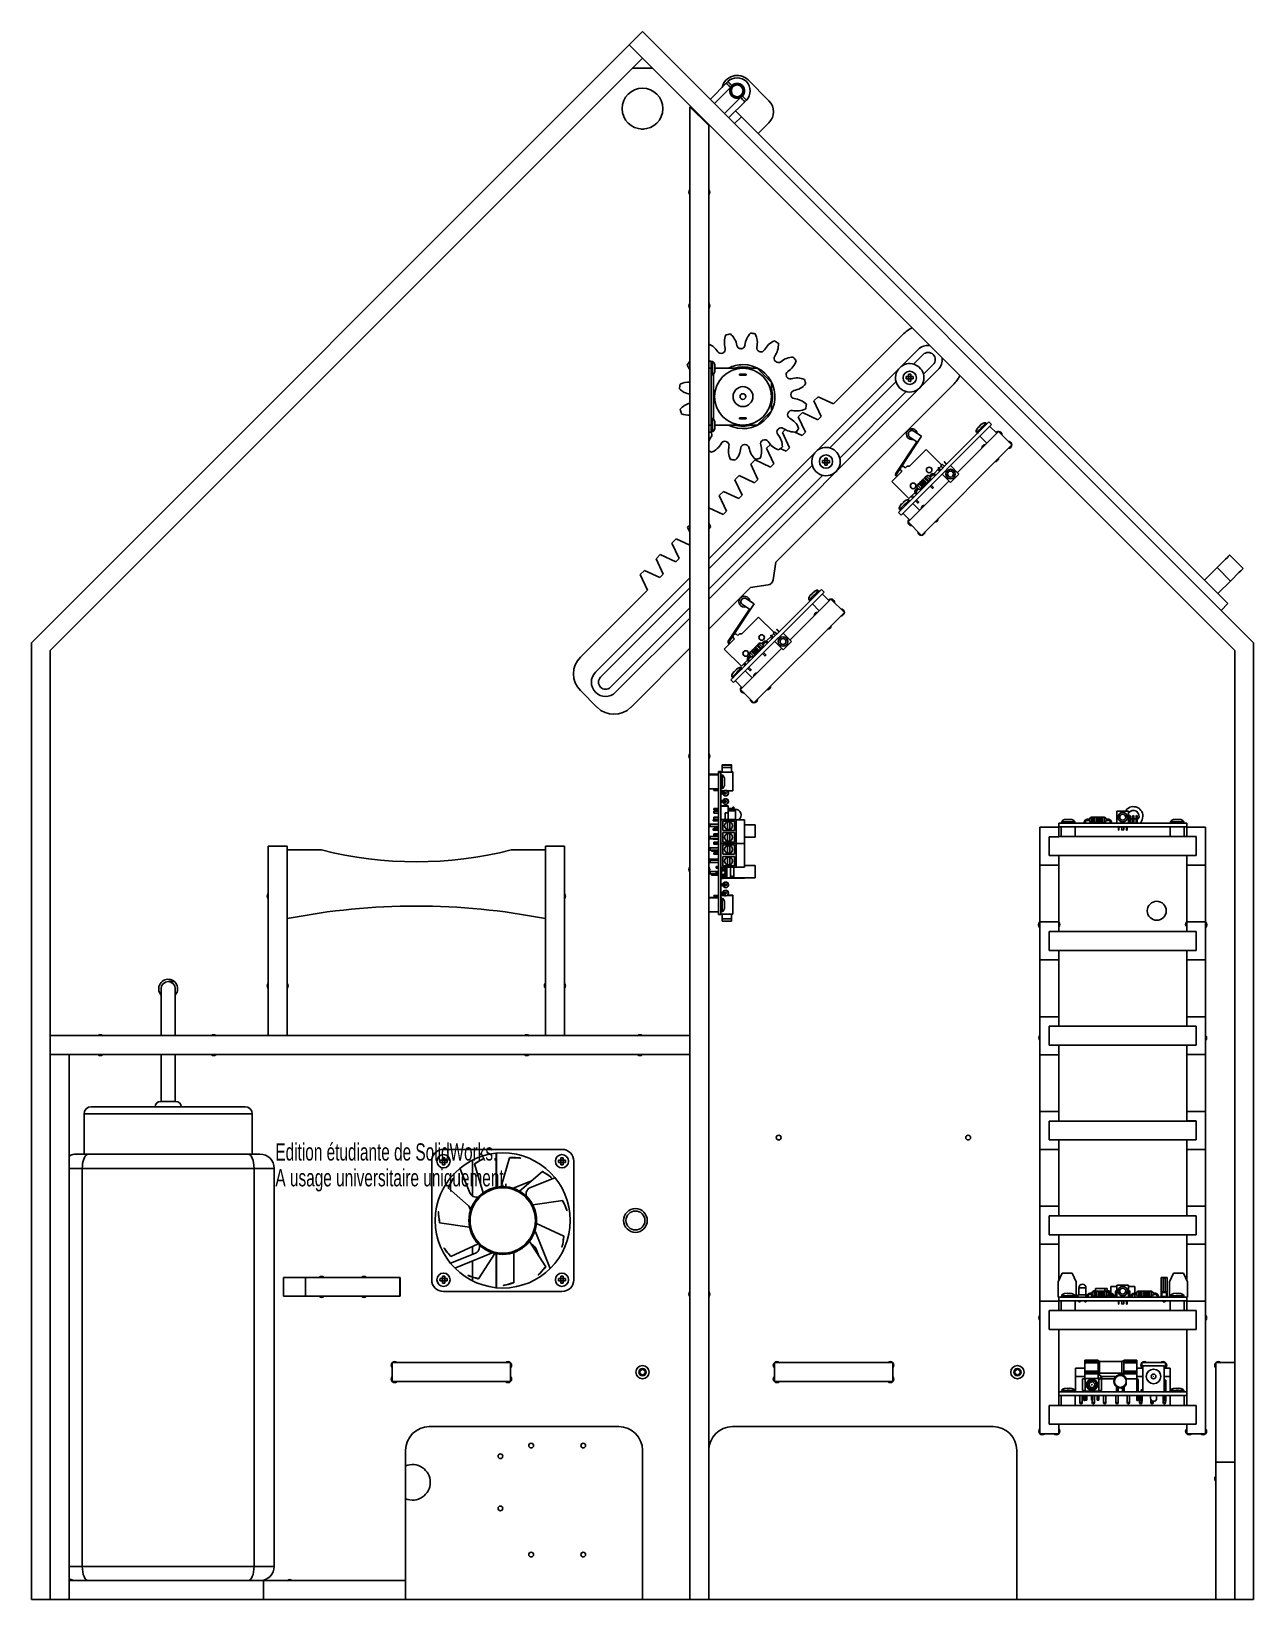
# Model space of a CAD drawing. Extents: x -52 to 206, y -86 to 245.
import ezdxf
from ezdxf.enums import TextEntityAlignment as Align

# ---------------------------------------------------------------- set-up
doc = ezdxf.new("R2010")
doc.units = 0
doc.linetypes.add('SLD-CONTINUE', pattern=[0])
doc.layers.get('0').update_dxf_attribs({"linetype": 'CONTINUOUS'})

msp = doc.modelspace()

# ---------------------------------------------------------------- texts
at = {"color": 7, "linetype": 'CONTINUOUS'}
for s, width, p in [('Edition étudiante de SolidWorks.', 0.667188, (0, 5.45)), ('A usage universitaire uniquement.', 0.668182, (0, 0))]:
    msp.add_text(s, height=3.633, dxfattribs=dict(at, width=width)).set_placement(p, align=Align.BOTTOM_LEFT)

# ---------------------------------------------------------------- linework, layer by layer
at = {"color": 7, "linetype": 'SLD-CONTINUE'}
for p, q in [((-51.51, 115.81), (74.66, 241.98)), ((74.66, 241.98), (77.49, 244.81)), ((77.49, 239.15), (74.66, 241.98)), ((202.49, 114.15), (74.66, 241.98)), ((77.49, 244.81), (206.49, 115.81)), ((77.49, 239.15), (-47.51, 114.15)), ((75.34, 237.01), (79.63, 237.01)), ((91.81, 230.49), (95.18, 233.86)), ((96.06, 232.98), (92.69, 229.61)), ((95.18, 233.86), (95.52, 234.2)), ((104.18, 230.14), (99.76, 234.56)), ((87.49, 228.92), (87.49, -86.11)), ((91.49, 224.92), (87.49, 228.92)), ((94.81, 227.49), (98.18, 230.86)), ((99.07, 229.97), (95.69, 226.6)), ((99.41, 230.31), (99.07, 229.97)), ((98.35, 226.78), (96.93, 225.36)), ((97.11, 228.02), (98.35, 226.78)), ((98.35, 226.78), (201.07, 124.05)), ((101.88, 223.24), (104.18, 225.54)), ((77.76, 224.2), (77.21, 224.2)), ((91.49, 224.92), (91.49, -86.11)), ((132.47, 180.85), (117.82, 166.21)), ((135.65, 177.67), (91.49, 133.51)), ((136.71, 176.61), (134.7, 174.6)), ((91.99, 175.24), (91.49, 175.24)), ((91.99, 173.74), (91.49, 173.74)), ((91.49, 125.02), (139.89, 173.43)), ((91.99, 175.24), (91.99, 173.74)), ((91.99, 173.74), (91.99, 161.74)), ((92.24, 175.14), (92.24, 172.34)), ((92.78, 173.99), (92.72, 174.48)), ((92.78, 173.99), (92.72, 173.99)), ((101.69, 173.74), (92.72, 173.74)), ((92.78, 173.49), (92.72, 173.49)), ((92.72, 173.01), (92.72, 173)), ((97.99, 172.24), (97.99, 172.44)), ((99.39, 172.44), (97.99, 172.44)), ((99.39, 172.24), (97.99, 172.24)), ((99.39, 172.24), (99.39, 172.44)), ((104.69, 170.74), (101.69, 173.74)), ((133.64, 171.96), (133.64, 172.45)), ((134.14, 171.96), (134.14, 172.45)), ((136.8, 172.46), (138.83, 174.49)), ((104.69, 164.74), (104.69, 170.74)), ((105.6, 132.77), (143.08, 170.25)), ((131, 170.9), (117.02, 156.92)), ((119.12, 154.78), (133.15, 168.8)), ((133.64, 171.96), (133.16, 171.96)), ((133.64, 171.46), (133.16, 171.46)), ((133.64, 171.96), (134.14, 171.96)), ((133.64, 171.96), (133.64, 171.46)), ((133.64, 170.97), (133.64, 171.46)), ((133.64, 171.46), (134.14, 171.46)), ((134.63, 171.96), (134.14, 171.96)), ((134.14, 171.96), (134.14, 171.46)), ((134.63, 171.46), (134.14, 171.46)), ((134.14, 170.97), (134.14, 171.46)), ((114.57, 167.72), (113.67, 166.83)), ((113.67, 166.83), (115.19, 163.57)), ((117.82, 166.21), (114.57, 167.72)), ((92.24, 163.14), (92.24, 160.34)), ((92.78, 161.99), (92.72, 162.48)), ((97.99, 163.04), (97.99, 163.24)), ((97.99, 163.24), (99.39, 163.24)), ((99.39, 163.04), (97.99, 163.04)), ((99.39, 163.04), (99.39, 163.24)), ((101.69, 161.74), (104.69, 164.74)), ((111.23, 164.39), (110.34, 163.5)), ((110.34, 163.5), (111.86, 160.24)), ((114.49, 162.87), (111.23, 164.39)), ((115.19, 163.57), (114.49, 162.87)), ((131.51, 143.3), (150.61, 162.4)), ((150.61, 162.4), (151.17, 161.83)), ((91.99, 161.74), (91.49, 161.74)), ((91.99, 160.24), (91.49, 160.24)), ((91.99, 161.74), (91.99, 160.24)), ((92.78, 161.99), (92.72, 161.99)), ((101.69, 161.74), (92.72, 161.74)), ((92.78, 161.49), (92.72, 161.49)), ((92.72, 161.01), (92.72, 161)), ((107.62, 160.78), (107.01, 160.17)), ((107.01, 160.17), (108.53, 156.91)), ((111.16, 159.54), (109.62, 160.26)), ((111.86, 160.24), (111.16, 159.54)), ((132.08, 142.74), (151.17, 161.83)), ((132.1, 152.87), (136.4, 159.37)), ((133.73, 160.24), (133.73, 160.24)), ((133.94, 159.2), (135.4, 158.23)), ((134.77, 160.45), (136.4, 159.37)), ((143.96, 151.72), (152.62, 160.38)), ((148.24, 161.09), (148.12, 160.95)), ((148.4, 161.31), (148.23, 161.09)), ((148.4, 161.31), (148.29, 161.12)), ((148.45, 161.37), (148.4, 161.3)), ((148.4, 161.31), (148.44, 161.27)), ((148.54, 161.46), (148.5, 161.4)), ((148.5, 161.32), (148.58, 161.41)), ((148.54, 161.46), (148.59, 161.42)), ((148.72, 161.63), (148.62, 161.44)), ((148.71, 159.37), (150.16, 157.92)), ((149.22, 162.05), (149.08, 161.95)), ((149.22, 162.05), (149.09, 161.94)), ((152.25, 160.01), (150.8, 161.46)), ((152.26, 160.02), (152.11, 160.18)), ((152.62, 160.38), (155.45, 157.55)), ((104.49, 157.64), (103.68, 156.83)), ((103.68, 156.83), (105.19, 153.58)), ((107.83, 156.21), (106.58, 156.79)), ((108.53, 156.91), (107.83, 156.21)), ((130.95, 151.49), (135.4, 158.23)), ((137.35, 156.57), (133.82, 153.03)), ((136.36, 138.46), (155.45, 157.55)), ((140.57, 153.36), (137.35, 156.57)), ((154.79, 156.89), (154.86, 156.82)), ((155.24, 157.04), (155.09, 157.19)), ((113.33, 153.22), (91.49, 131.39)), ((101.24, 154.4), (100.34, 153.5)), ((100.34, 153.5), (101.86, 150.25)), ((104.49, 152.88), (101.24, 154.4)), ((105.19, 153.58), (104.49, 152.88)), ((115.97, 154.28), (115.48, 154.28)), ((115.97, 153.78), (115.48, 153.78)), ((115.97, 154.28), (115.97, 154.77)), ((115.97, 154.28), (116.47, 154.28)), ((115.97, 154.28), (115.97, 153.78)), ((115.97, 153.29), (115.97, 153.78)), ((115.97, 153.78), (116.47, 153.78)), ((116.47, 154.28), (116.47, 154.77)), ((116.96, 154.28), (116.47, 154.28)), ((116.47, 154.28), (116.47, 153.78)), ((116.96, 153.78), (116.47, 153.78)), ((116.47, 153.29), (116.47, 153.78)), ((131.12, 151.38), (131.97, 152.67)), ((132.97, 152.68), (132.79, 152.86)), ((133.33, 153.04), (132.97, 152.68)), ((133.82, 153.03), (133.33, 153.04)), ((138.97, 151.47), (140.05, 152.55)), ((139.86, 152.36), (140.22, 152.01)), ((139.98, 152.77), (139.91, 152.7)), ((140.14, 152.61), (140.07, 152.54)), ((140.07, 152.54), (140.41, 152.2)), ((140.12, 152.62), (140.55, 153.05)), ((140.14, 152.61), (140.48, 152.27)), ((140.56, 153.03), (140.9, 152.69)), ((140.74, 152.82), (140.88, 152.67)), ((140.88, 153.35), (141.22, 153.01)), ((141.24, 153.03), (141.1, 153.17)), ((141.14, 153.93), (141.22, 154)), ((141.37, 153.84), (141.3, 153.77)), ((141.3, 153.77), (141.64, 153.43)), ((141.37, 153.84), (141.71, 153.5)), ((144.28, 151.4), (142.51, 153.17)), ((91.49, 127.14), (115.47, 151.12)), ((97.91, 151.06), (97.01, 150.17)), ((97.01, 150.17), (98.53, 146.91)), ((101.16, 149.55), (97.91, 151.06)), ((101.86, 150.25), (101.16, 149.55)), ((132.26, 151.97), (130.11, 149.82)), ((130.11, 149.82), (133.71, 146.21)), ((131, 151.05), (131.17, 150.88)), ((131.14, 151.19), (131.31, 151.02)), ((132.09, 152.15), (132.26, 151.97)), ((133.53, 141.29), (142.19, 149.95)), ((135.82, 149.38), (135.51, 149.07)), ((135.96, 149.55), (135.82, 149.41)), ((136.17, 149.73), (136, 149.55)), ((136.31, 149.91), (136.17, 149.77)), ((136.53, 150.09), (136.35, 149.91)), ((136.67, 150.26), (136.53, 150.12)), ((136.99, 150.55), (136.7, 150.26)), ((136.77, 148.78), (136.95, 148.95)), ((137.14, 150.73), (136.99, 150.59)), ((136.99, 148.95), (137.13, 149.1)), ((137.13, 149.13), (137.3, 149.31)), ((137.42, 150.98), (137.17, 150.73)), ((137.34, 149.31), (137.48, 149.45)), ((137.48, 149.48), (137.77, 149.77)), ((137.53, 149.53), (137.64, 149.43)), ((137.85, 149.64), (137.74, 149.75)), ((137.81, 149.77), (137.95, 149.92)), ((137.95, 149.95), (138.2, 150.2)), ((138.36, 151.31), (138, 150.96)), ((138.18, 150.78), (138.53, 151.14)), ((138.23, 150.73), (138.74, 151.24)), ((138.91, 148.58), (138.42, 149.07)), ((139.06, 151.14), (139.2, 150.99)), ((139.38, 151.17), (139.24, 151.31)), ((142.51, 149.63), (140.74, 151.4)), ((144.28, 151.4), (142.51, 149.63)), ((94.57, 147.73), (93.68, 146.84)), ((93.68, 146.84), (95.2, 143.58)), ((97.83, 146.21), (94.57, 147.73)), ((98.53, 146.91), (97.83, 146.21)), ((132.93, 145.76), (132.93, 145.76)), ((133.71, 146.21), (135.02, 147.51)), ((133.74, 145.89), (133.74, 145.89)), ((134.17, 146.67), (134.53, 146.32)), ((134.74, 146.53), (134.38, 146.88)), ((135.09, 145.75), (135.59, 145.26)), ((135.53, 148.48), (135.17, 148.13)), ((135.17, 147.25), (135.31, 147.11)), ((135.24, 147.74), (135.76, 148.26)), ((135.8, 145.47), (135.3, 145.96)), ((135.35, 147.95), (135.7, 148.31)), ((135.49, 147.28), (135.35, 147.42)), ((136.29, 148.29), (136.6, 148.6)), ((136.63, 148.6), (136.77, 148.74)), ((138.2, 148.86), (138.7, 148.37)), ((94.5, 142.88), (91.49, 144.28)), ((95.2, 143.58), (94.5, 142.88)), ((131.51, 143.3), (132.08, 142.74)), ((132.19, 145.1), (131.89, 144.71)), ((132.45, 143.11), (133.9, 141.66)), ((135.99, 143.75), (134.54, 145.2)), ((87.49, 140.64), (87.02, 140.17)), ((87.02, 140.17), (87.49, 139.16)), ((91.49, 141.06), (91.87, 140.25)), ((91.87, 140.25), (91.49, 139.87)), ((133.53, 141.29), (136.36, 138.46)), ((84.58, 137.73), (83.68, 136.84)), ((83.68, 136.84), (85.2, 133.59)), ((87.49, 136.38), (84.58, 137.73)), ((81.25, 134.4), (80.35, 133.51)), ((80.35, 133.51), (81.87, 130.25)), ((84.5, 132.88), (81.25, 134.4)), ((85.2, 133.59), (84.5, 132.88)), ((105.07, 129.06), (105.6, 132.77)), ((204.25, 131.48), (201.43, 134.31)), ((87.49, 129.51), (67.58, 109.6)), ((77.91, 131.07), (77.02, 130.18)), ((77.02, 130.18), (78.54, 126.92)), ((81.17, 129.55), (77.91, 131.07)), ((81.87, 130.25), (81.17, 129.55)), ((198.77, 131.65), (196.12, 129)), ((201.6, 128.83), (198.77, 131.65)), ((78.54, 126.92), (64.4, 112.78)), ((87.49, 127.39), (68.64, 108.54)), ((91.49, 118.66), (100.3, 127.47)), ((96.16, 107.95), (115.25, 127.04)), ((96.72, 107.38), (115.82, 126.48)), ((100.3, 127.47), (104.01, 128)), ((113.04, 125.95), (112.88, 125.74)), ((113.04, 125.95), (112.94, 125.77)), ((113.04, 125.95), (113.08, 125.91)), ((113.1, 126.01), (113.05, 125.95)), ((113.19, 126.1), (113.14, 126.04)), ((113.14, 125.97), (113.23, 126.06)), ((113.19, 126.1), (113.23, 126.06)), ((113.36, 126.27), (113.26, 126.09)), ((113.87, 126.69), (113.72, 126.59)), ((113.87, 126.69), (113.73, 126.58)), ((115.25, 127.04), (115.82, 126.48)), ((116.89, 124.65), (115.44, 126.1)), ((201.6, 128.83), (198.95, 126.17)), ((70.76, 106.41), (87.49, 123.14)), ((95.6, 116.14), (100.05, 122.88)), ((96.75, 117.52), (101.04, 124.02)), ((98.37, 124.88), (98.37, 124.88)), ((98.59, 123.84), (100.05, 122.88)), ((99.41, 125.09), (101.04, 124.02)), ((108.6, 116.36), (117.27, 125.03)), ((112.88, 125.73), (112.77, 125.6)), ((113.36, 124.02), (114.81, 122.57)), ((117.27, 125.03), (120.09, 122.2)), ((201.07, 124.05), (199.66, 122.64)), ((71.82, 105.35), (87.49, 121.02)), ((102, 121.21), (98.46, 117.68)), ((101, 103.11), (120.09, 122.2)), ((105.21, 118), (102, 121.21)), ((96.91, 116.62), (94.75, 114.46)), ((95.76, 116.03), (96.61, 117.31)), ((95.78, 115.84), (95.95, 115.66)), ((96.73, 116.8), (96.91, 116.62)), ((97.62, 117.33), (97.44, 117.5)), ((97.97, 117.68), (97.62, 117.33)), ((98.46, 117.68), (97.97, 117.68)), ((103, 115.96), (102.65, 115.6)), ((102.87, 115.37), (103.39, 115.89)), ((103.62, 116.12), (104.7, 117.19)), ((104.03, 115.82), (103.88, 115.96)), ((104.51, 117.01), (104.86, 116.65)), ((104.62, 117.41), (104.55, 117.34)), ((104.78, 117.25), (104.71, 117.18)), ((104.71, 117.18), (105.05, 116.84)), ((104.77, 117.27), (105.19, 117.69)), ((104.78, 117.25), (105.12, 116.91)), ((105.21, 117.68), (105.55, 117.34)), ((105.39, 117.46), (105.53, 117.32)), ((107.15, 114.28), (105.39, 116.05)), ((105.52, 117.99), (105.86, 117.65)), ((105.88, 117.67), (105.74, 117.81)), ((105.79, 118.58), (105.86, 118.65)), ((106.02, 118.49), (105.95, 118.42)), ((105.95, 118.42), (106.29, 118.08)), ((106.02, 118.49), (106.36, 118.15)), ((108.92, 116.05), (107.15, 117.81)), ((108.92, 116.05), (107.15, 114.28)), ((-51.51, -86.11), (-51.51, 115.81)), ((-47.51, 114.15), (-47.51, -86.11)), ((75, 102.17), (87.49, 114.66)), ((94.75, 114.46), (98.36, 110.86)), ((95.64, 115.69), (95.81, 115.52)), ((98.17, 105.93), (106.84, 114.6)), ((100.17, 113.13), (99.82, 112.78)), ((99.89, 112.39), (100.4, 112.9)), ((99.99, 112.6), (100.35, 112.95)), ((100.46, 114.02), (100.15, 113.71)), ((100.61, 114.2), (100.46, 114.06)), ((100.82, 114.38), (100.64, 114.2)), ((100.96, 114.55), (100.82, 114.41)), ((100.93, 112.93), (101.24, 113.24)), ((101.17, 114.73), (100.99, 114.55)), ((101.31, 114.91), (101.17, 114.77)), ((101.28, 113.24), (101.42, 113.39)), ((101.64, 115.2), (101.35, 114.91)), ((101.42, 113.42), (101.6, 113.6)), ((101.63, 113.6), (101.77, 113.74)), ((101.78, 115.37), (101.64, 115.23)), ((101.77, 113.78), (101.95, 113.95)), ((102.06, 115.62), (101.82, 115.37)), ((101.98, 113.95), (102.13, 114.09)), ((102.13, 114.13), (102.42, 114.42)), ((102.18, 114.18), (102.28, 114.07)), ((102.49, 114.29), (102.39, 114.39)), ((102.45, 114.42), (102.59, 114.56)), ((102.59, 114.6), (102.84, 114.84)), ((102.82, 115.43), (103.18, 115.78)), ((102.85, 113.51), (103.34, 113.01)), ((103.55, 113.22), (103.06, 113.72)), ((103.71, 115.78), (103.85, 115.64)), ((202.49, -86.11), (202.49, 114.15)), ((206.49, 115.81), (206.49, -86.11)), ((96.84, 109.75), (96.53, 109.36)), ((97.58, 110.4), (97.58, 110.41)), ((98.36, 110.86), (99.66, 112.16)), ((98.39, 110.53), (98.39, 110.53)), ((98.82, 111.32), (99.17, 110.96)), ((99.38, 111.17), (99.03, 111.53)), ((100.63, 108.39), (99.18, 109.84)), ((99.74, 110.4), (100.23, 109.9)), ((99.82, 111.89), (99.96, 111.75)), ((100.44, 110.11), (99.95, 110.61)), ((100.14, 111.93), (99.99, 112.07)), ((96.16, 107.95), (96.72, 107.38)), ((97.1, 107.75), (98.54, 106.31)), ((98.17, 105.93), (101, 103.11)), ((64.4, 105.71), (67.93, 102.17)), ((94.29, 90.01), (94.29, 89.96)), ((94.29, 89.96), (94.29, 89.46)), ((94.29, 89.46), (94.29, 89.46)), ((94.29, 89.46), (94.29, 88.51)), ((96.29, 89.96), (96.29, 90.01)), ((96.29, 89.46), (96.29, 89.96)), ((96.29, 89.46), (96.29, 89.46)), ((96.29, 88.51), (96.29, 89.46)), ((93.54, 88.07), (91.49, 88.07)), ((93.54, 87.94), (91.49, 87.94)), ((94.04, 88.6), (93.54, 88.6)), ((93.54, 88.6), (93.54, 88.45)), ((94.04, 88.45), (93.54, 88.45)), ((93.54, 88.45), (93.54, 58.45)), ((94.04, 88.6), (94.04, 88.45)), ((94.29, 88.56), (94.04, 88.56)), ((94.29, 88.54), (94.04, 88.54)), ((94.29, 88.51), (94.04, 88.51)), ((96.54, 88.5), (94.04, 88.5)), ((94.04, 88.45), (94.04, 78.45)), ((94.29, 87.87), (94.29, 85.07)), ((94.77, 87.2), (94.78, 87.21)), ((94.83, 86.72), (94.77, 87.2)), ((94.83, 86.72), (94.77, 86.72)), ((94.83, 86.22), (94.77, 86.22)), ((96.54, 88.56), (96.29, 88.56)), ((96.54, 88.54), (96.29, 88.54)), ((96.54, 88.51), (96.29, 88.51)), ((96.54, 88.56), (96.54, 88.54)), ((96.54, 88.54), (96.54, 88.51)), ((96.54, 88.51), (96.54, 88.5)), ((96.54, 88.5), (96.54, 84.55)), ((91.49, 84.99), (93.54, 84.99)), ((92.53, 84.75), (92.53, 84.71)), ((92.53, 84.71), (92.53, 84.61)), ((92.76, 84.75), (93.54, 84.75)), ((92.76, 84.75), (93.54, 84.75)), ((92.76, 84.71), (93.54, 84.71)), ((92.76, 84.71), (93.54, 84.71)), ((92.76, 84.71), (92.76, 84.61)), ((92.76, 84.61), (93.54, 84.61)), ((94.7, 84.55), (94.04, 84.55)), ((94.48, 84.22), (94.04, 84.22)), ((94.54, 84.19), (94.04, 84.19)), ((94.04, 83.94), (94.54, 83.94)), ((94.77, 85.73), (94.77, 85.72)), ((95.16, 84.06), (95.16, 84.07)), ((96.54, 84.55), (95.37, 84.55)), ((95.59, 84.07), (95.59, 84.07)), ((95.61, 84.07), (95.61, 84.08)), ((95.61, 84.08), (95.61, 84.08)), ((95.61, 84.08), (95.61, 84.08)), ((95.61, 84.07), (95.61, 84.07)), ((93.54, 80.81), (92.54, 80.81)), ((92.54, 80.8), (92.54, 80.81)), ((93.54, 80.8), (92.54, 80.8)), ((93.54, 80.8), (92.54, 80.8)), ((92.54, 80.79), (92.54, 80.8)), ((92.54, 80.8), (92.54, 80.8)), ((93.54, 80.79), (92.54, 80.79)), ((92.54, 80.78), (92.54, 80.79)), ((93.54, 80.78), (92.54, 80.78)), ((92.54, 80.77), (92.54, 80.78)), ((93.54, 80.77), (92.54, 80.77)), ((93.54, 80.77), (92.54, 80.77)), ((92.54, 80.76), (92.54, 80.77)), ((92.54, 80.77), (92.54, 80.77)), ((93.54, 80.76), (92.54, 80.76)), ((92.54, 80.51), (92.54, 80.76)), ((92.54, 80.51), (93.54, 80.51)), ((93.54, 80.27), (92.54, 80.27)), ((92.54, 79.87), (92.54, 80.27)), ((92.54, 79.87), (93.54, 79.87)), ((94.48, 82.45), (94.04, 82.45)), ((94.54, 82.42), (94.04, 82.42)), ((94.04, 82.17), (94.54, 82.17)), ((95.54, 81.39), (94.04, 81.39)), ((95.54, 81.33), (94.04, 81.33)), ((94.91, 79.93), (95.54, 79.93)), ((94.91, 78.47), (94.91, 79.93)), ((95.16, 82.29), (95.16, 82.3)), ((95.54, 81.33), (95.54, 81.39)), ((95.54, 80.31), (95.54, 81.33)), ((96.46, 80.81), (95.54, 80.81)), ((96.46, 80.8), (95.54, 80.8)), ((96.46, 80.8), (95.54, 80.8)), ((96.46, 80.79), (95.54, 80.79)), ((96.46, 80.78), (95.54, 80.78)), ((96.46, 80.77), (95.54, 80.77)), ((96.46, 80.77), (95.54, 80.77)), ((96.46, 80.76), (95.54, 80.76)), ((95.54, 80.51), (96.21, 80.51)), ((96.21, 80.37), (95.54, 80.37)), ((97.14, 80.31), (95.54, 80.31)), ((95.54, 80.31), (95.54, 80.31)), ((95.54, 80.31), (95.54, 78.47)), ((95.59, 82.3), (95.59, 82.3)), ((95.61, 82.31), (95.61, 82.31)), ((95.61, 82.31), (95.61, 82.31)), ((95.61, 82.31), (95.61, 82.31)), ((95.61, 82.3), (95.61, 82.3)), ((96.21, 80.51), (96.21, 80.31)), ((96.46, 80.8), (96.46, 80.81)), ((96.46, 80.79), (96.46, 80.8)), ((96.46, 80.8), (96.46, 80.8)), ((96.46, 80.78), (96.46, 80.79)), ((96.46, 80.77), (96.46, 80.78)), ((96.46, 80.76), (96.46, 80.77)), ((96.46, 80.77), (96.46, 80.77)), ((96.46, 80.31), (96.46, 80.76)), ((97.04, 80.68), (96.46, 80.68)), ((97.14, 80.37), (96.46, 80.37)), ((96.8, 81.14), (96.55, 81.14)), ((96.55, 81.14), (96.55, 81.13)), ((96.55, 81.13), (96.55, 80.68)), ((96.8, 81.13), (96.55, 81.13)), ((96.8, 81.14), (96.8, 81.13)), ((96.8, 81.13), (96.8, 80.88)), ((96.8, 80.88), (96.8, 80.68)), ((97.14, 80.31), (97.14, 80.37)), ((97.14, 78.47), (97.14, 80.31)), ((177.6, 80.24), (177.6, 77.74)), ((177.6, 80.24), (180.1, 80.24)), ((180.1, 80.24), (180.1, 77.74)), ((93.54, 77.52), (91.79, 77.52)), ((91.79, 77.02), (93.54, 77.02)), ((92.39, 78.21), (92.39, 78.43)), ((92.39, 78.43), (92.39, 78.43)), ((92.39, 76.27), (92.39, 76.5)), ((92.39, 76.5), (92.39, 76.5)), ((93.54, 79), (92.54, 79)), ((92.54, 78.6), (92.54, 79)), ((92.54, 78.6), (93.54, 78.6)), ((92.54, 76.86), (92.54, 77.02)), ((92.54, 76.86), (93.54, 76.86)), ((92.86, 78.44), (93.54, 78.44)), ((92.86, 78.43), (92.86, 78.2)), ((92.86, 78.43), (93.54, 78.43)), ((92.86, 78.2), (93.54, 78.2)), ((92.86, 76.5), (93.54, 76.5)), ((92.86, 76.49), (92.86, 76.27)), ((92.86, 76.49), (93.54, 76.49)), ((92.86, 76.27), (93.54, 76.27)), ((97.27, 78.47), (94.04, 78.47)), ((97.27, 78.45), (94.04, 78.45)), ((94.04, 78.45), (94.04, 73.46)), ((94.04, 78.45), (94.04, 78.45)), ((96.94, 78.18), (94.44, 78.18)), ((94.44, 78.18), (94.44, 76.18)), ((94.44, 76.18), (96.94, 76.18)), ((94.44, 76.18), (96.94, 76.18)), ((95.9, 77.98), (95.41, 77.98)), ((95.41, 77.98), (95.41, 76.39)), ((95.41, 76.39), (95.9, 76.39)), ((95.41, 76.39), (95.89, 76.39)), ((95.92, 76.39), (95.92, 77.98)), ((96.94, 76.18), (96.94, 78.18)), ((99.05, 78.46), (97.27, 78.47)), ((97.27, 73.46), (97.27, 78.45)), ((97.27, 78.45), (99.05, 78.45)), ((99.05, 78.46), (99.05, 78.45)), ((99.05, 78.45), (99.05, 73.47)), ((101.29, 77.36), (99.05, 77.36)), ((101.29, 77.36), (101.29, 74.76)), ((165.35, 76.88), (161.35, 76.88)), ((161.35, 76.88), (161.35, 68.89)), ((165.35, 77.74), (165.35, 76.94)), ((165.35, 77.74), (192.35, 77.74)), ((165.35, 76.94), (192.35, 76.94)), ((165.35, 76.88), (165.35, 74.88)), ((165.88, 76.94), (165.88, 74.89)), ((165.95, 77.99), (167.35, 77.99)), ((167.1, 78.53), (166.61, 78.47)), ((167.1, 78.47), (167.1, 78.53)), ((167.35, 77.99), (168.75, 77.99)), ((167.6, 78.47), (167.6, 78.53)), ((168.09, 78.47), (168.09, 78.47)), ((168.83, 74.89), (168.83, 76.94)), ((170.73, 77.94), (170.73, 77.74)), ((170.98, 77.74), (170.98, 77.94)), ((171.85, 78.56), (171.35, 78.56)), ((171.35, 78.31), (171.85, 78.31)), ((171.85, 78.44), (171.85, 78.59)), ((171.85, 78.29), (171.85, 78.44)), ((172.6, 78.99), (172.25, 78.99)), ((172.25, 77.89), (172.6, 77.89)), ((172.6, 78.44), (172.6, 78.99)), ((172.6, 77.89), (172.6, 78.44)), ((172.83, 79.01), (172.63, 79.01)), ((172.63, 77.86), (172.83, 77.86)), ((173.26, 78.99), (172.85, 78.99)), ((172.85, 78.99), (172.85, 77.89)), ((172.85, 77.89), (173.26, 77.89)), ((173.26, 78.44), (173.26, 78.99)), ((173.26, 77.89), (173.26, 78.44)), ((173.49, 79.01), (173.29, 79.01)), ((173.29, 77.86), (173.49, 77.86)), ((173.76, 78.99), (173.51, 78.99)), ((173.51, 78.99), (173.51, 77.89)), ((173.51, 77.89), (173.76, 77.89)), ((173.76, 78.44), (173.76, 78.99)), ((173.76, 77.89), (173.76, 78.44)), ((173.99, 79.01), (173.79, 79.01)), ((173.79, 77.86), (173.99, 77.86)), ((174.26, 78.99), (174.01, 78.99)), ((174.01, 78.99), (174.01, 77.89)), ((174.01, 77.89), (174.26, 77.89)), ((174.26, 78.44), (174.26, 78.99)), ((174.26, 77.89), (174.26, 78.44)), ((174.49, 79.01), (174.29, 79.01)), ((174.29, 77.86), (174.49, 77.86)), ((174.95, 78.99), (174.51, 78.99)), ((174.51, 78.99), (174.51, 77.89)), ((174.51, 77.89), (174.95, 77.89)), ((175.35, 78.44), (175.35, 78.59)), ((175.85, 78.56), (175.35, 78.56)), ((175.35, 78.29), (175.35, 78.44)), ((175.35, 78.31), (175.85, 78.31)), ((176.23, 77.94), (176.23, 77.74)), ((176.48, 77.74), (176.48, 77.94)), ((177.93, 76.46), (177.93, 76.94)), ((177.93, 76.46), (178.03, 76.46)), ((177.93, 76.23), (177.93, 76.46)), ((178.03, 76.23), (177.93, 76.23)), ((178.03, 76.46), (178.03, 76.94)), ((178.03, 76.46), (178.03, 76.23)), ((178.6, 76.94), (178.6, 76.74)), ((178.63, 76.74), (178.6, 76.74)), ((178.63, 76.46), (178.63, 76.94)), ((179.08, 76.46), (179.08, 76.94)), ((179.1, 76.74), (179.08, 76.74)), ((179.1, 76.74), (179.1, 76.94)), ((179.68, 76.46), (179.68, 76.94)), ((179.68, 76.23), (179.68, 76.46)), ((179.68, 76.46), (179.78, 76.46)), ((179.68, 76.23), (179.78, 76.23)), ((179.78, 76.46), (179.78, 76.94)), ((179.78, 76.46), (179.78, 76.23)), ((180.28, 78.62), (180.1, 78.62)), ((180.28, 79.22), (180.28, 78.72)), ((180.28, 78.72), (180.28, 77.74)), ((180.53, 78.72), (180.53, 79.22)), ((180.53, 77.74), (180.53, 78.72)), ((180.98, 78.62), (180.53, 78.62)), ((180.98, 79.22), (180.98, 78.72)), ((180.98, 78.72), (180.98, 77.74)), ((181.23, 78.72), (181.23, 79.22)), ((181.23, 77.74), (181.23, 78.72)), ((181.68, 78.62), (181.23, 78.62)), ((181.68, 79.22), (181.68, 78.72)), ((181.68, 78.72), (181.68, 77.74)), ((181.93, 78.72), (181.93, 79.22)), ((181.93, 77.74), (181.93, 78.72)), ((182.14, 78.62), (181.93, 78.62)), ((188.88, 76.94), (188.88, 74.89)), ((188.95, 77.99), (190.35, 77.99)), ((190.1, 78.53), (189.61, 78.47)), ((190.1, 78.47), (190.1, 78.53)), ((190.35, 77.99), (191.75, 77.99)), ((190.6, 78.47), (190.6, 78.53)), ((191.09, 78.47), (191.09, 78.47)), ((191.83, 74.89), (191.83, 76.94)), ((192.35, 77.74), (192.35, 76.94)), ((192.35, 76.89), (192.35, 74.89)), ((196.35, 76.89), (192.35, 76.89)), ((196.35, 76.89), (196.35, 68.89)), ((-1.51, 72.89), (2.49, 72.89)), ((-1.51, 32.89), (-1.51, 72.89)), ((2.49, 32.89), (2.49, 72.89)), ((56.99, 72.89), (60.99, 72.89)), ((56.99, 32.89), (56.99, 72.89)), ((60.99, 32.89), (60.99, 72.89)), ((93.54, 74.92), (91.79, 74.92)), ((91.79, 74.42), (93.54, 74.42)), ((92.39, 74.34), (92.39, 74.42)), ((92.54, 75.49), (92.54, 75.49)), ((93.54, 75.49), (92.54, 75.49)), ((92.54, 75.48), (92.54, 75.49)), ((92.54, 75.3), (92.54, 75.48)), ((93.54, 75.48), (92.54, 75.48)), ((92.54, 75.48), (92.54, 75.48)), ((92.54, 75.25), (92.54, 75.3)), ((92.54, 75.11), (92.54, 75.25)), ((93.54, 75.11), (92.54, 75.11)), ((92.54, 75.1), (92.54, 75.11)), ((93.54, 75.1), (92.54, 75.1)), ((93.54, 75.1), (92.54, 75.1)), ((92.54, 75.09), (92.54, 75.1)), ((92.54, 75.1), (92.54, 75.1)), ((93.54, 75.09), (92.54, 75.09)), ((92.54, 74.92), (92.54, 75.09)), ((92.54, 73.74), (92.54, 73.74)), ((93.54, 73.74), (92.54, 73.74)), ((92.54, 73.72), (92.54, 73.74)), ((92.54, 73.55), (92.54, 73.72)), ((93.54, 73.72), (92.54, 73.72)), ((92.54, 73.72), (92.54, 73.72)), ((92.54, 73.5), (92.54, 73.55)), ((92.54, 73.32), (92.54, 73.5)), ((93.54, 73.32), (92.54, 73.32)), ((92.86, 74.33), (93.54, 74.33)), ((97.27, 73.46), (94.04, 73.46)), ((94.04, 73.46), (94.04, 73.45)), ((94.04, 73.45), (94.04, 68.46)), ((97.27, 73.45), (94.04, 73.45)), ((94.04, 73.45), (94.04, 73.45)), ((96.94, 75.73), (94.44, 75.73)), ((94.44, 75.73), (94.44, 73.73)), ((94.44, 73.73), (96.94, 73.73)), ((94.44, 73.73), (96.94, 73.73)), ((96.94, 73.18), (94.44, 73.18)), ((94.44, 73.18), (94.44, 71.18)), ((95.9, 75.53), (95.41, 75.53)), ((95.41, 75.53), (95.41, 73.94)), ((95.41, 73.94), (95.9, 73.94)), ((95.41, 73.94), (95.89, 73.94)), ((95.9, 72.98), (95.41, 72.98)), ((95.41, 72.98), (95.41, 71.39)), ((95.92, 73.94), (95.92, 75.53)), ((95.92, 71.39), (95.92, 72.98)), ((96.94, 73.73), (96.94, 75.73)), ((96.94, 71.18), (96.94, 73.18)), ((99.05, 73.47), (97.27, 73.46)), ((97.27, 68.46), (97.27, 73.45)), ((97.27, 73.45), (99.05, 73.45)), ((99.05, 73.46), (98.63, 73.47)), ((99.05, 74.76), (101.29, 74.76)), ((99.05, 73.46), (99.05, 73.45)), ((99.05, 73.45), (99.05, 68.47)), ((163.35, 74.88), (165.35, 74.88)), ((163.35, 74.88), (163.35, 70.89)), ((165.35, 74.89), (192.35, 74.89)), ((194.35, 74.89), (192.35, 74.89)), ((194.35, 70.89), (194.35, 74.89)), ((9.74, 72.08), (2.49, 72.08)), ((56.99, 72.08), (49.74, 72.08)), ((93.54, 72.52), (91.79, 72.52)), ((91.79, 72.02), (93.54, 72.02)), ((93.54, 70.14), (91.79, 70.14)), ((93.54, 69.92), (91.79, 69.92)), ((92.04, 71.97), (92.04, 71.82)), ((92.26, 71.97), (92.26, 71.82)), ((92.26, 71.97), (93.54, 71.97)), ((92.26, 71.97), (93.54, 71.97)), ((92.26, 71.82), (93.54, 71.82)), ((93.54, 71.46), (92.54, 71.46)), ((92.54, 71.45), (92.54, 71.46)), ((93.54, 71.45), (92.54, 71.45)), ((93.54, 71.45), (92.54, 71.45)), ((92.54, 71.44), (92.54, 71.45)), ((92.54, 71.45), (92.54, 71.45)), ((93.54, 71.44), (92.54, 71.44)), ((92.54, 71.19), (92.54, 71.44)), ((92.54, 71.19), (93.54, 71.19)), ((94.44, 71.18), (96.94, 71.18)), ((94.44, 71.18), (96.94, 71.18)), ((96.94, 70.73), (94.44, 70.73)), ((94.44, 70.73), (94.44, 68.73)), ((95.41, 71.39), (95.89, 71.39)), ((95.41, 71.39), (95.9, 71.39)), ((95.9, 70.53), (95.41, 70.53)), ((95.41, 70.53), (95.41, 68.94)), ((95.92, 68.94), (95.92, 70.53)), ((96.94, 68.73), (96.94, 70.73)), ((163.35, 70.89), (165.35, 70.89)), ((165.35, 70.89), (192.35, 70.89)), ((165.35, 70.89), (165.35, 68.89)), ((194.35, 70.89), (192.35, 70.89)), ((192.35, 70.89), (192.35, 68.89)), ((91.79, 69.42), (93.54, 69.42)), ((93.54, 67.54), (91.79, 67.54)), ((91.79, 67.04), (93.04, 67.04)), ((92.04, 66.89), (92.04, 66.88)), ((92.04, 66.73), (92.04, 66.88)), ((92.26, 66.9), (93.54, 66.9)), ((92.26, 66.89), (93.54, 66.89)), ((92.26, 66.88), (92.26, 66.73)), ((92.26, 66.88), (93.54, 66.88)), ((92.26, 66.88), (93.54, 66.88)), ((92.26, 66.73), (93.54, 66.73)), ((93.54, 68.61), (93.04, 68.61)), ((93.04, 68.21), (93.04, 68.61)), ((93.04, 68.21), (93.54, 68.21)), ((93.54, 67.34), (93.04, 67.34)), ((93.04, 66.94), (93.04, 67.34)), ((93.04, 66.94), (93.54, 66.94)), ((97.27, 68.46), (94.04, 68.46)), ((94.04, 68.46), (94.04, 58.45)), ((94.16, 67.91), (94.04, 67.91)), ((94.16, 67.78), (94.04, 67.91)), ((94.16, 67.77), (94.04, 67.64)), ((94.04, 67.65), (94.16, 67.77)), ((94.16, 67.64), (94.04, 67.64)), ((94.54, 66.92), (94.04, 66.92)), ((94.04, 66.9), (94.51, 66.9)), ((94.04, 66.89), (94.51, 66.89)), ((94.04, 66.88), (94.49, 66.88)), ((94.04, 66.88), (94.49, 66.88)), ((94.04, 66.73), (94.38, 66.73)), ((94.04, 66.67), (94.36, 66.67)), ((94.16, 66.64), (94.04, 66.64)), ((94.16, 66.51), (94.04, 66.64)), ((94.29, 66.42), (94.04, 66.42)), ((94.16, 68.46), (94.16, 67.91)), ((94.16, 67.91), (94.62, 67.91)), ((94.16, 67.78), (94.16, 67.91)), ((94.91, 67.78), (94.16, 67.78)), ((94.16, 67.64), (94.16, 67.77)), ((94.16, 67.77), (94.91, 67.77)), ((94.16, 67.77), (94.16, 67.77)), ((94.91, 67.77), (94.16, 67.77)), ((94.91, 67.64), (94.16, 67.64)), ((94.16, 67.64), (94.16, 66.92)), ((94.16, 66.67), (94.16, 66.64)), ((94.16, 66.64), (94.35, 66.64)), ((94.16, 66.51), (94.16, 66.64)), ((94.34, 66.51), (94.16, 66.51)), ((94.34, 68.46), (94.34, 68.44)), ((94.34, 66.54), (94.34, 66.47)), ((94.44, 68.73), (96.94, 68.73)), ((94.44, 68.73), (96.94, 68.73)), ((94.74, 68.44), (94.74, 68.46)), ((94.74, 66.47), (94.74, 66.54)), ((94.99, 66.51), (94.74, 66.51)), ((95.29, 68.39), (94.79, 68.39)), ((94.79, 67.99), (95.29, 67.99)), ((95.29, 66.99), (94.79, 66.99)), ((94.79, 66.59), (95.29, 66.59)), ((94.91, 67.8), (94.91, 67.3)), ((94.99, 66.51), (94.99, 66.59)), ((94.99, 66.51), (95.07, 66.59)), ((95.04, 68.46), (95.04, 68.39)), ((95.04, 67.99), (95.04, 66.99)), ((95.11, 66.51), (95.11, 66.59)), ((95.29, 66.51), (95.11, 66.51)), ((95.29, 68.46), (95.29, 66.19)), ((95.29, 66.19), (96.04, 66.19)), ((95.41, 68.94), (95.9, 68.94)), ((95.41, 68.94), (95.89, 68.94)), ((96.04, 68.46), (96.04, 66.19)), ((96.53, 66.51), (96.24, 66.51)), ((96.74, 68.46), (96.74, 66.19)), ((96.74, 66.19), (101.29, 66.19)), ((99.05, 68.47), (97.27, 68.46)), ((97.27, 66.1), (97.27, 66.19)), ((101.29, 68.79), (99.05, 68.79)), ((99.05, 66.19), (99.05, 66.1)), ((101.29, 68.79), (101.29, 66.19)), ((165.35, 68.89), (161.35, 68.89)), ((161.35, 68.89), (161.35, 56.88)), ((165.35, 68.89), (165.35, 56.88)), ((196.35, 68.89), (192.35, 68.89)), ((192.35, 68.89), (192.35, 56.89)), ((196.35, 68.89), (196.35, 56.89)), ((94.04, 66.02), (94.29, 66.02)), ((94.48, 64.87), (94.04, 64.87)), ((94.54, 64.84), (94.04, 64.84)), ((94.04, 64.59), (94.54, 64.59)), ((94.48, 63.12), (94.04, 63.12)), ((94.54, 63.09), (94.04, 63.09)), ((97.27, 66.1), (94.53, 66.1)), ((95.16, 64.71), (95.16, 64.72)), ((95.16, 62.96), (95.16, 62.97)), ((95.59, 64.72), (95.59, 64.72)), ((95.59, 62.97), (95.59, 62.97)), ((95.61, 64.73), (95.61, 64.73)), ((95.61, 64.73), (95.61, 64.73)), ((95.61, 64.73), (95.61, 64.73)), ((95.61, 64.72), (95.61, 64.72)), ((95.61, 62.98), (95.61, 62.98)), ((95.61, 62.98), (95.61, 62.98)), ((95.61, 62.98), (95.61, 62.98)), ((95.61, 62.97), (95.61, 62.97)), ((99.05, 66.1), (97.27, 66.1)), ((93.54, 62.07), (91.49, 62.07)), ((93.54, 61.94), (91.49, 61.94)), ((92.53, 62.41), (92.53, 62.45)), ((92.53, 62.31), (92.53, 62.41)), ((92.76, 62.45), (93.54, 62.45)), ((92.76, 62.45), (93.54, 62.45)), ((92.76, 62.41), (93.54, 62.41)), ((92.76, 62.41), (93.54, 62.41)), ((92.76, 62.41), (92.76, 62.31)), ((92.76, 62.31), (93.54, 62.31)), ((94.04, 62.84), (94.54, 62.84)), ((94.7, 62.51), (94.04, 62.51)), ((94.72, 62.49), (94.04, 62.49)), ((94.77, 62.46), (94.04, 62.46)), ((94.8, 62.45), (94.04, 62.45)), ((94.29, 61.87), (94.29, 59.07)), ((94.77, 61.21), (94.78, 61.21)), ((94.83, 60.72), (94.77, 61.21)), ((94.83, 60.72), (94.77, 60.72)), ((94.83, 60.22), (94.77, 60.22)), ((94.77, 59.73), (94.77, 59.73)), ((96.54, 62.45), (95.28, 62.45)), ((96.54, 62.46), (95.31, 62.46)), ((96.54, 62.49), (95.36, 62.49)), ((96.54, 62.51), (95.38, 62.51)), ((96.54, 62.51), (96.54, 62.49)), ((96.54, 62.49), (96.54, 62.46)), ((96.54, 62.46), (96.54, 62.45)), ((96.54, 62.45), (96.54, 58.5)), ((91.49, 58.99), (93.54, 58.99)), ((94.04, 58.45), (93.54, 58.45)), ((96.54, 58.5), (94.04, 58.5)), ((94.29, 58.5), (94.29, 57.56)), ((94.29, 57.56), (94.29, 57.55)), ((94.29, 57.55), (94.29, 57.05)), ((96.29, 57.56), (96.29, 58.5)), ((96.29, 57.55), (96.29, 57.56)), ((96.29, 57.05), (96.29, 57.55)), ((165.35, 56.88), (161.35, 56.88)), ((161.35, 56.88), (161.35, 48.88)), ((165.35, 56.88), (165.35, 54.88)), ((196.35, 56.89), (192.35, 56.89)), ((192.35, 56.89), (192.35, 54.89)), ((196.35, 56.89), (196.35, 48.89)), ((163.35, 50.88), (163.35, 54.88)), ((194.35, 54.88), (163.35, 54.88)), ((163.35, 54.88), (165.35, 54.88)), ((194.35, 54.89), (192.35, 54.89)), ((194.35, 50.89), (194.35, 54.89)), ((194.35, 50.88), (194.35, 54.88)), ((194.35, 50.88), (163.35, 50.88)), ((163.35, 50.88), (165.35, 50.88)), ((165.35, 50.88), (165.35, 48.88)), ((194.35, 50.89), (192.35, 50.89)), ((192.35, 50.89), (192.35, 48.89)), ((165.35, 48.88), (161.35, 48.88)), ((161.35, 48.88), (161.35, 36.88)), ((165.35, 48.88), (165.35, 36.88)), ((196.35, 48.89), (192.35, 48.89)), ((192.35, 48.89), (192.35, 36.89)), ((196.35, 48.89), (196.35, 36.89)), ((-21.32, 44.29), (-22.64, 44.29)), ((-24.14, 42.79), (-24.14, 32.89)), ((-21.14, 32.89), (-21.14, 42.79)), ((165.35, 36.88), (161.35, 36.88)), ((161.35, 36.88), (161.35, 28.88)), ((165.35, 36.88), (165.35, 34.88)), ((196.35, 36.89), (192.35, 36.89)), ((192.35, 36.89), (192.35, 34.89)), ((196.35, 36.89), (196.35, 28.89)), ((163.35, 30.88), (163.35, 34.88)), ((194.35, 34.88), (163.35, 34.88)), ((163.35, 34.88), (165.35, 34.88)), ((194.35, 34.89), (192.35, 34.89)), ((194.35, 30.89), (194.35, 34.89)), ((194.35, 30.88), (194.35, 34.88)), ((-47.51, 32.89), (-47.51, 28.89)), ((-47.51, 32.89), (87.49, 32.89)), ((87.49, 32.89), (87.49, 28.89)), ((194.35, 30.88), (163.35, 30.88)), ((163.35, 30.88), (165.35, 30.88)), ((165.35, 30.88), (165.35, 28.88)), ((194.35, 30.89), (192.35, 30.89)), ((192.35, 30.89), (192.35, 28.89)), ((-47.51, 28.89), (-47.51, -86.11)), ((-43.51, 28.89), (-47.51, 28.89)), ((-47.51, 28.89), (87.49, 28.89)), ((-43.51, 28.89), (-43.51, -86.11)), ((-24.14, 28.89), (-24.14, 19.01)), ((-21.14, 19.01), (-21.14, 28.89)), ((165.35, 28.88), (161.35, 28.88)), ((161.35, 28.88), (161.35, 16.88)), ((165.35, 28.88), (165.35, 16.88)), ((196.35, 28.89), (192.35, 28.89)), ((192.35, 28.89), (192.35, 16.89)), ((196.35, 28.89), (196.35, 16.89)), ((-38.89, 17.89), (-32.02, 17.89)), ((-32.02, 17.89), (-6.39, 17.89)), ((-24.26, 19.01), (-21.01, 19.01)), ((165.35, 16.88), (161.35, 16.88)), ((161.35, 16.88), (161.35, 8.88)), ((165.35, 16.88), (165.35, 14.88)), ((196.35, 16.89), (192.35, 16.89)), ((192.35, 16.89), (192.35, 14.89)), ((196.35, 16.89), (196.35, 8.89)), ((-40.39, 16.39), (-40.39, 7.89)), ((-4.89, 7.89), (-4.89, 16.39)), ((163.35, 10.88), (163.35, 14.88)), ((194.35, 14.88), (163.35, 14.88)), ((163.35, 14.88), (165.35, 14.88)), ((194.35, 14.89), (192.35, 14.89)), ((194.35, 10.89), (194.35, 14.89)), ((194.35, 10.88), (194.35, 14.88)), ((194.35, 10.88), (163.35, 10.88)), ((163.35, 10.88), (165.35, 10.88)), ((165.35, 10.88), (165.35, 8.88)), ((194.35, 10.89), (192.35, 10.89)), ((192.35, 10.89), (192.35, 8.89)), ((-42.01, 7.89), (-39.52, 7.89)), ((-39.52, 7.89), (-5.76, 7.89)), ((-5.76, 7.89), (-3.26, 7.89)), ((35.24, 6.64), (34.75, 6.64)), ((35.24, 6.64), (35.24, 7.12)), ((35.24, 6.64), (35.74, 6.64)), ((35.24, 6.64), (35.24, 6.14)), ((60.49, 8.89), (35.49, 8.89)), ((35.74, 6.64), (35.74, 7.12)), ((36.23, 6.64), (35.74, 6.64)), ((35.74, 6.64), (35.74, 6.14)), ((41.59, -0.94), (41.59, 6.62)), ((46.59, 8.07), (46.59, 0.9)), ((46.64, 0.91), (46.64, 8.07)), ((49.42, 7.14), (47.62, 1.03)), ((60.24, 6.64), (59.75, 6.64)), ((60.24, 6.64), (60.24, 7.12)), ((60.24, 6.64), (60.74, 6.64)), ((60.24, 6.64), (60.24, 6.14)), ((60.74, 6.64), (60.74, 7.12)), ((61.23, 6.64), (60.74, 6.64)), ((60.74, 6.64), (60.74, 6.14)), ((165.35, 8.88), (161.35, 8.88)), ((161.35, 8.88), (161.35, -3.12)), ((165.35, 8.88), (165.35, -3.12)), ((196.35, 8.89), (192.35, 8.89)), ((192.35, 8.89), (192.35, -3.11)), ((196.35, 8.89), (196.35, -3.11)), ((-4.51, 4.89), (-40.76, 4.89)), ((-40.76, 4.89), (-40.76, -79.11)), ((-4.51, -79.11), (-4.51, 4.89)), ((-0.26, 4.89), (-4.51, 4.89)), ((-0.26, 4.89), (-0.26, -79.11)), ((32.99, 6.39), (32.99, -18.61)), ((35.24, 6.14), (34.75, 6.14)), ((35.24, 5.65), (35.24, 6.14)), ((35.24, 6.14), (35.74, 6.14)), ((36.23, 6.14), (35.74, 6.14)), ((35.74, 5.65), (35.74, 6.14)), ((38.95, 4.9), (41.03, -0.25)), ((42.03, 5.81), (43.82, -0.3)), ((56.36, 4.26), (51.54, 0.09)), ((60.24, 6.14), (59.75, 6.14)), ((60.24, 5.65), (60.24, 6.14)), ((60.24, 6.14), (60.74, 6.14)), ((61.23, 6.14), (60.74, 6.14)), ((60.74, 5.65), (60.74, 6.14)), ((62.99, -18.61), (62.99, 6.39)), ((36.53, 0.69), (41.34, -3.48)), ((50.4, 0.79), (54.06, 2.27)), ((59.01, 2.92), (53.85, 0.84)), ((41.08, -3.7), (40.8, -3.01)), ((60.64, -1.91), (54.33, -2.82)), ((165.35, -3.12), (161.35, -3.12)), ((161.35, -3.12), (161.35, -11.12)), ((165.35, -3.12), (165.35, -5.12)), ((196.35, -3.11), (192.35, -3.11)), ((192.35, -3.11), (192.35, -5.11)), ((196.35, -3.11), (196.35, -11.11)), ((34.66, -6.58), (40.97, -7.49)), ((194.35, -5.12), (163.35, -5.12)), ((163.35, -9.12), (163.35, -5.12)), ((163.35, -5.12), (165.35, -5.12)), ((194.35, -5.11), (192.35, -5.11)), ((194.35, -9.11), (194.35, -5.11)), ((194.35, -9.12), (194.35, -5.12)), ((54.89, -8.53), (58.01, -16.24)), ((60.9, -9.42), (55.11, -6.77)), ((194.35, -9.12), (163.35, -9.12)), ((163.35, -9.12), (165.35, -9.12)), ((165.35, -9.12), (165.35, -11.12)), ((194.35, -9.11), (192.35, -9.11)), ((192.35, -9.11), (192.35, -11.11)), ((36.97, -15.15), (42.12, -13.07)), ((37.03, -13.71), (42.83, -11.06)), ((45.58, -13.02), (37.86, -16.14)), ((41.59, -13.28), (41.59, -11.63)), ((42.88, -18.43), (46.32, -13.07)), ((46.59, -13.13), (46.59, -20.3)), ((46.64, -20.3), (46.64, -13.14)), ((50.35, -19.24), (50.35, -12.86)), ((57.07, -15.88), (53.62, -10.52)), ((55.58, -13.57), (54.94, -11.98)), ((165.35, -11.12), (161.35, -11.12)), ((161.35, -11.12), (161.35, -23.12)), ((165.35, -11.12), (165.35, -18.83)), ((196.35, -11.11), (192.35, -11.11)), ((192.35, -11.11), (192.35, -18.74)), ((196.35, -11.11), (196.35, -23.11)), ((41.59, -18.04), (41.59, -14.63)), ((1.74, -22.11), (1.74, -18.11)), ((1.74, -18.11), (6.36, -18.11)), ((6.36, -18.11), (6.36, -22.11)), ((6.36, -18.11), (26.27, -18.11)), ((26.27, -22.11), (26.27, -18.11)), ((26.27, -18.11), (26.34, -18.11)), ((26.34, -22.11), (26.34, -18.11)), ((35.24, -18.36), (34.75, -18.36)), ((35.24, -18.86), (34.75, -18.86)), ((35.24, -18.36), (35.24, -17.88)), ((35.24, -18.36), (35.74, -18.36)), ((35.24, -18.36), (35.24, -18.86)), ((35.24, -19.35), (35.24, -18.86)), ((35.24, -18.86), (35.74, -18.86)), ((35.74, -18.36), (35.74, -17.88)), ((36.23, -18.36), (35.74, -18.36)), ((35.74, -18.36), (35.74, -18.86)), ((36.23, -18.86), (35.74, -18.86)), ((35.74, -19.35), (35.74, -18.86)), ((41.59, -18.85), (41.59, -18.06)), ((60.24, -18.36), (59.75, -18.36)), ((60.24, -18.86), (59.75, -18.86)), ((60.24, -18.36), (60.24, -17.88)), ((60.24, -18.36), (60.74, -18.36)), ((60.24, -18.36), (60.24, -18.86)), ((60.24, -19.35), (60.24, -18.86)), ((60.24, -18.86), (60.74, -18.86)), ((60.74, -18.36), (60.74, -17.88)), ((61.23, -18.36), (60.74, -18.36)), ((60.74, -18.36), (60.74, -18.86)), ((61.23, -18.86), (60.74, -18.86)), ((60.74, -19.35), (60.74, -18.86)), ((166.08, -17.26), (165.26, -19.04)), ((165.26, -19.04), (165.26, -22.27)), ((166.08, -17.26), (168.2, -17.26)), ((169.03, -19.04), (168.2, -17.26)), ((169.03, -19.04), (169.03, -22.27)), ((177.6, -19.77), (177.6, -22.27)), ((177.6, -19.77), (180.1, -19.77)), ((180.1, -19.77), (180.1, -22.27)), ((186.97, -21.2), (186.97, -18.15)), ((186.97, -18.15), (188.23, -18.15)), ((187.4, -18.27), (187.4, -21.2)), ((187.6, -18.27), (187.4, -18.27)), ((187.8, -18.27), (187.6, -18.27)), ((187.8, -21.2), (187.8, -18.27)), ((188.23, -21.2), (188.23, -18.15)), ((189.54, -17.26), (188.71, -19.04)), ((188.71, -19.04), (188.71, -22.27)), ((189.54, -17.26), (191.66, -17.26)), ((192.49, -19.04), (191.66, -17.26)), ((192.49, -19.04), (192.49, -22.27)), ((6.36, -22.11), (1.74, -22.11)), ((6.36, -22.11), (26.27, -22.11)), ((26.34, -22.11), (26.27, -22.11)), ((35.49, -21.11), (60.49, -21.11)), ((165.35, -23.12), (161.35, -23.12)), ((161.35, -23.12), (161.35, -51.12)), ((165.26, -22.27), (165.35, -22.27)), ((165.35, -22.27), (165.35, -23.07)), ((165.35, -22.27), (177.6, -22.27)), ((165.35, -23.07), (192.35, -23.07)), ((165.35, -23.07), (165.35, -23.12)), ((165.35, -23.12), (165.35, -25.12)), ((165.88, -23.07), (165.88, -25.12)), ((165.95, -22.02), (167.35, -22.02)), ((167.1, -21.48), (166.61, -21.54)), ((167.1, -21.54), (167.1, -21.48)), ((167.35, -22.02), (168.75, -22.02)), ((167.6, -21.54), (167.6, -21.48)), ((168.09, -21.54), (168.09, -21.54)), ((168.83, -25.12), (168.83, -23.07)), ((169.4, -21.77), (169.4, -22.27)), ((171.1, -21.77), (169.4, -21.77)), ((169.59, -23.07), (169.59, -23.27)), ((169.6, -20.32), (169.6, -21.77)), ((169.84, -23.27), (169.84, -23.07)), ((170.86, -23.07), (170.86, -23.27)), ((171.1, -21.77), (171.1, -20.32)), ((171.1, -22.27), (171.1, -21.77)), ((171.11, -23.27), (171.11, -23.07)), ((171.28, -22.07), (171.28, -22.27)), ((171.53, -22.27), (171.53, -22.07)), ((172.4, -21.45), (171.9, -21.45)), ((171.9, -21.7), (172.4, -21.7)), ((172.32, -21.7), (172.32, -22.27)), ((172.4, -21.57), (172.4, -21.42)), ((172.4, -21.72), (172.4, -21.57)), ((172.57, -22.27), (172.57, -22.05)), ((173.15, -21.02), (172.8, -21.02)), ((172.8, -22.12), (173.15, -22.12)), ((173.1, -20.95), (172.95, -20.95)), ((175.14, -20.45), (173.1, -20.45)), ((173.1, -20.45), (173.1, -21.02)), ((173.15, -21.57), (173.15, -21.02)), ((173.15, -22.12), (173.15, -21.57)), ((173.38, -21), (173.18, -21)), ((173.18, -22.15), (173.38, -22.15)), ((173.81, -21.02), (173.4, -21.02)), ((173.4, -21.02), (173.4, -22.12)), ((173.4, -22.12), (173.81, -22.12)), ((173.81, -21.57), (173.81, -21.02)), ((173.81, -22.12), (173.81, -21.57)), ((174.04, -21), (173.84, -21)), ((173.84, -22.15), (174.04, -22.15)), ((174.31, -21.02), (174.06, -21.02)), ((174.06, -21.02), (174.06, -22.12)), ((174.06, -22.12), (174.31, -22.12)), ((174.31, -21.57), (174.31, -21.02)), ((174.31, -22.12), (174.31, -21.57)), ((174.54, -21), (174.34, -21)), ((174.34, -22.15), (174.54, -22.15)), ((174.81, -21.02), (174.56, -21.02)), ((174.56, -21.02), (174.56, -22.12)), ((174.56, -22.12), (174.81, -22.12)), ((174.81, -21.57), (174.81, -21.02)), ((174.81, -22.12), (174.81, -21.57)), ((175.04, -21), (174.84, -21)), ((174.84, -22.15), (175.04, -22.15)), ((175.5, -21.02), (175.06, -21.02)), ((175.06, -21.02), (175.06, -22.12)), ((175.06, -22.12), (175.5, -22.12)), ((175.6, -20.45), (175.07, -20.45)), ((175.6, -20.45), (175.6, -21.04)), ((175.76, -20.95), (175.6, -20.95)), ((175.9, -21.57), (175.9, -21.42)), ((176.4, -21.45), (175.9, -21.45)), ((175.9, -21.72), (175.9, -21.57)), ((175.9, -21.7), (176.4, -21.7)), ((176.13, -21.7), (176.13, -22.27)), ((176.31, -20.07), (177.6, -20.07)), ((176.31, -20.07), (176.31, -21.29)), ((176.38, -22.27), (176.38, -21.7)), ((176.78, -22.07), (176.78, -22.27)), ((177.03, -22.27), (177.03, -22.07)), ((177.33, -21.17), (177.33, -21.65)), ((177.33, -21.65), (177.33, -22.27)), ((177.6, -22.27), (180.1, -22.27)), ((177.93, -23.55), (177.93, -23.07)), ((178.03, -23.55), (178.03, -23.07)), ((178.6, -23.07), (178.6, -23.27)), ((178.63, -23.55), (178.63, -23.07)), ((179.08, -23.55), (179.08, -23.07)), ((179.1, -23.27), (179.1, -23.07)), ((179.68, -23.55), (179.68, -23.07)), ((179.78, -23.55), (179.78, -23.07)), ((180.1, -20.07), (181.39, -20.07)), ((180.1, -22.27), (192.35, -22.27)), ((180.38, -21.65), (180.38, -21.17)), ((180.38, -22.27), (180.38, -21.65)), ((180.63, -22.07), (180.63, -22.27)), ((180.88, -22.27), (180.88, -22.07)), ((181.75, -21.45), (181.25, -21.45)), ((181.25, -21.7), (181.75, -21.7)), ((181.39, -20.07), (181.39, -21.45)), ((181.39, -21.7), (181.39, -22.27)), ((181.75, -21.57), (181.75, -21.42)), ((181.75, -21.72), (181.75, -21.57)), ((182.5, -21.02), (182.15, -21.02)), ((182.15, -22.12), (182.5, -22.12)), ((182.5, -21.57), (182.5, -21.02)), ((182.5, -22.12), (182.5, -21.57)), ((182.73, -21), (182.53, -21)), ((182.53, -22.15), (182.73, -22.15)), ((183.16, -21.02), (182.75, -21.02)), ((182.75, -21.02), (182.75, -22.12)), ((182.75, -22.12), (183.16, -22.12)), ((183.16, -21.57), (183.16, -21.02)), ((183.16, -22.12), (183.16, -21.57)), ((183.39, -21), (183.19, -21)), ((183.19, -22.15), (183.39, -22.15)), ((183.66, -21.02), (183.41, -21.02)), ((183.41, -21.02), (183.41, -22.12)), ((183.41, -22.12), (183.66, -22.12)), ((183.66, -21.57), (183.66, -21.02)), ((183.66, -22.12), (183.66, -21.57)), ((183.89, -21), (183.69, -21)), ((183.69, -22.15), (183.89, -22.15)), ((184.16, -21.02), (183.91, -21.02)), ((183.91, -21.02), (183.91, -22.12)), ((183.91, -22.12), (184.16, -22.12)), ((184.16, -21.57), (184.16, -21.02)), ((184.16, -22.12), (184.16, -21.57)), ((184.39, -21), (184.19, -21)), ((184.19, -22.15), (184.39, -22.15)), ((184.85, -21.02), (184.41, -21.02)), ((184.41, -21.02), (184.41, -22.12)), ((184.41, -22.12), (184.85, -22.12)), ((185.25, -21.57), (185.25, -21.42)), ((185.75, -21.45), (185.25, -21.45)), ((185.25, -21.72), (185.25, -21.57)), ((185.25, -21.7), (185.75, -21.7)), ((186.13, -22.07), (186.13, -22.27)), ((186.38, -22.27), (186.38, -22.07)), ((186.97, -21.32), (187.1, -21.2)), ((186.97, -21.2), (187.1, -21.2)), ((186.97, -22.15), (186.97, -21.32)), ((187.1, -21.32), (186.97, -21.32)), ((187.1, -22.27), (186.97, -22.15)), ((187.1, -22.15), (186.97, -22.15)), ((187.1, -21.32), (187.1, -21.2)), ((187.1, -21.2), (188.1, -21.2)), ((187.1, -21.32), (187.1, -22.15)), ((188.1, -21.32), (187.1, -21.32)), ((187.1, -22.15), (188.1, -22.15)), ((187.1, -22.27), (187.1, -22.15)), ((187.4, -23.07), (187.4, -23.27)), ((187.8, -23.27), (187.8, -23.07)), ((188.1, -21.2), (188.1, -21.32)), ((188.1, -21.2), (188.23, -21.32)), ((188.1, -21.2), (188.23, -21.2)), ((188.1, -22.15), (188.1, -21.32)), ((188.23, -21.32), (188.1, -21.32)), ((188.1, -22.15), (188.1, -22.27)), ((188.23, -22.15), (188.1, -22.27)), ((188.23, -22.15), (188.1, -22.15)), ((188.23, -21.32), (188.23, -22.15)), ((188.88, -23.07), (188.88, -25.12)), ((188.95, -22.02), (190.35, -22.02)), ((190.1, -21.48), (189.61, -21.54)), ((189.61, -21.54), (189.61, -21.53)), ((190.1, -21.54), (190.1, -21.48)), ((190.35, -22.02), (191.75, -22.02)), ((190.6, -21.54), (190.6, -21.48)), ((191.09, -21.54), (191.09, -21.54)), ((191.83, -25.12), (191.83, -23.07)), ((192.35, -22.27), (192.35, -23.07)), ((192.35, -22.27), (192.49, -22.27)), ((192.35, -23.07), (192.35, -23.11)), ((196.35, -23.11), (192.35, -23.11)), ((192.35, -23.11), (192.35, -25.11)), ((196.35, -23.11), (196.35, -51.11)), ((163.35, -25.12), (194.35, -25.12)), ((163.35, -25.12), (163.35, -29.12)), ((163.35, -25.12), (165.35, -25.12)), ((169.72, -23.27), (169.59, -23.27)), ((169.84, -23.27), (169.72, -23.27)), ((170.99, -23.27), (170.86, -23.27)), ((171.11, -23.27), (170.99, -23.27)), ((177.93, -23.55), (178.03, -23.55)), ((177.93, -23.78), (177.93, -23.55)), ((178.03, -23.78), (177.93, -23.78)), ((178.03, -23.55), (178.03, -23.78)), ((178.63, -23.27), (178.6, -23.27)), ((179.1, -23.27), (179.08, -23.27)), ((179.68, -23.55), (179.78, -23.55)), ((179.68, -23.78), (179.68, -23.55)), ((179.68, -23.78), (179.78, -23.78)), ((179.78, -23.55), (179.78, -23.78)), ((187.6, -23.27), (187.4, -23.27)), ((187.8, -23.27), (187.6, -23.27)), ((194.35, -25.11), (192.35, -25.11)), ((194.35, -29.11), (194.35, -25.11)), ((194.35, -25.12), (194.35, -29.12)), ((163.35, -29.12), (194.35, -29.12)), ((163.35, -29.12), (165.35, -29.12)), ((165.35, -29.12), (165.35, -45.12)), ((194.35, -29.11), (192.35, -29.11)), ((192.35, -29.11), (192.35, -45.15)), ((24.65, -36.11), (24.65, -40.11)), ((24.65, -36.11), (49.65, -36.11)), ((48.59, -36.11), (25.71, -36.11)), ((49.65, -36.11), (49.65, -40.11)), ((105.32, -36.11), (105.32, -40.11)), ((105.32, -36.11), (130.32, -36.11)), ((129.26, -36.11), (106.38, -36.11)), ((130.32, -36.11), (130.32, -40.11)), ((173.66, -35.56), (170.86, -35.56)), ((170.86, -35.57), (170.86, -35.56)), ((170.86, -35.57), (173.66, -35.57)), ((170.86, -35.58), (170.86, -35.57)), ((170.86, -35.58), (173.66, -35.58)), ((170.86, -35.71), (170.86, -35.58)), ((170.86, -35.71), (173.66, -35.71)), ((170.86, -36.1), (170.86, -35.71)), ((170.86, -36.1), (173.66, -36.1)), ((170.86, -36.18), (170.86, -36.1)), ((170.86, -37.94), (170.86, -36.18)), ((170.86, -36.18), (173.66, -36.18)), ((173.66, -35.57), (173.66, -35.56)), ((173.66, -35.58), (173.66, -35.57)), ((173.66, -35.71), (173.66, -35.58)), ((173.66, -36.1), (173.66, -35.71)), ((173.96, -35.79), (173.66, -35.79)), ((173.66, -36.18), (173.66, -36.1)), ((173.66, -37.94), (173.66, -36.18)), ((173.96, -35.79), (173.96, -38.39)), ((178.66, -35.84), (173.96, -35.84)), ((179.06, -35.79), (178.66, -35.79)), ((178.66, -35.79), (178.66, -38.39)), ((181.86, -35.56), (179.06, -35.56)), ((179.06, -35.56), (179.06, -35.57)), ((181.86, -35.57), (179.06, -35.57)), ((179.06, -35.57), (179.06, -35.58)), ((181.86, -35.58), (179.06, -35.58)), ((179.06, -35.58), (179.06, -35.71)), ((181.86, -35.71), (179.06, -35.71)), ((179.06, -35.71), (179.06, -36.1)), ((181.86, -36.1), (179.06, -36.1)), ((179.06, -36.1), (179.06, -36.18)), ((181.86, -36.18), (179.06, -36.18)), ((179.06, -36.18), (179.06, -37.94)), ((181.86, -35.56), (181.86, -35.57)), ((181.86, -35.57), (181.86, -35.58)), ((181.86, -35.58), (181.86, -35.71)), ((181.86, -35.71), (181.86, -36.1)), ((181.86, -36.1), (181.86, -36.18)), ((181.86, -36.18), (181.86, -37.94)), ((182.91, -36.11), (182.91, -37.26)), ((182.91, -36.11), (187.91, -36.11)), ((186.85, -36.11), (183.97, -36.11)), ((187.91, -36.11), (187.91, -37.26)), ((202.49, -36.11), (198.49, -36.11)), ((198.49, -36.11), (198.49, -57.1)), ((198.99, -36.11), (198.99, -35.9)), ((24.65, -37.18), (24.65, -39.05)), ((49.65, -39.05), (49.65, -37.18)), ((77.49, -37.48), (76.94, -37.8)), ((76.94, -37.8), (76.94, -38.43)), ((76.94, -38.43), (77.49, -38.75)), ((78.04, -37.8), (77.49, -37.48)), ((77.49, -38.75), (78.04, -38.43)), ((78.04, -38.43), (78.04, -37.8)), ((105.32, -37.18), (105.32, -39.05)), ((130.32, -39.05), (130.32, -37.18)), ((156.62, -37.48), (156.07, -37.8)), ((156.07, -37.8), (156.07, -38.43)), ((156.07, -38.43), (156.62, -38.75)), ((157.17, -37.8), (156.62, -37.48)), ((156.62, -38.75), (157.17, -38.43)), ((157.17, -38.43), (157.17, -37.8)), ((168.86, -37.26), (170.86, -37.26)), ((168.86, -39.04), (168.86, -37.26)), ((168.86, -39.04), (168.86, -42.27)), ((170.86, -39.04), (168.86, -39.04)), ((170.36, -39.52), (170.36, -42.02)), ((170.36, -39.52), (170.89, -39.52)), ((170.86, -37.94), (173.66, -37.94)), ((170.86, -38.04), (170.86, -37.94)), ((170.86, -38.04), (173.66, -38.04)), ((170.86, -38.21), (170.86, -38.04)), ((170.86, -38.21), (173.66, -38.21)), ((170.86, -38.45), (170.86, -38.21)), ((170.86, -38.45), (173.66, -38.45)), ((170.86, -39.51), (170.86, -38.45)), ((170.86, -39.52), (170.86, -39.51)), ((173.83, -39.42), (170.89, -39.42)), ((170.89, -39.42), (170.89, -42.12)), ((173.66, -38.04), (173.66, -37.94)), ((173.66, -38.21), (173.66, -38.04)), ((173.66, -38.45), (173.66, -38.21)), ((173.66, -38.39), (173.96, -38.39)), ((173.66, -39.42), (173.66, -38.45)), ((173.66, -38.77), (174.1, -38.77)), ((174.46, -39.4), (173.66, -39.4)), ((173.83, -39.42), (173.83, -42.12)), ((173.83, -39.52), (174.36, -39.52)), ((173.84, -38.39), (173.84, -38.77)), ((173.86, -38.77), (173.86, -38.39)), ((173.96, -38.34), (178.66, -38.34)), ((174.1, -38.77), (174.46, -39.4)), ((177.41, -39.04), (174.25, -39.04)), ((174.36, -39.52), (177.07, -39.52)), ((174.36, -39.52), (174.36, -42.02)), ((174.46, -39.4), (174.46, -39.52)), ((178.66, -38.39), (179.06, -38.39)), ((178.84, -38.39), (178.84, -38.76)), ((178.86, -38.77), (178.86, -38.39)), ((178.87, -38.77), (179.06, -38.77)), ((181.86, -37.94), (179.06, -37.94)), ((179.06, -37.94), (179.06, -38.04)), ((181.86, -38.04), (179.06, -38.04)), ((179.06, -38.04), (179.06, -38.21)), ((181.86, -38.21), (179.06, -38.21)), ((179.06, -38.21), (179.06, -38.45)), ((181.86, -38.45), (179.06, -38.45)), ((179.06, -38.45), (179.06, -38.86)), ((179.6, -39.44), (179.6, -40.07)), ((179.6, -39.52), (181.86, -39.52)), ((181.86, -37.26), (183.11, -37.26)), ((181.86, -37.94), (181.86, -38.04)), ((181.86, -38.04), (181.86, -38.21)), ((181.86, -38.21), (181.86, -38.45)), ((181.86, -38.45), (181.86, -39.51)), ((183.11, -39.04), (181.86, -39.04)), ((181.86, -39.51), (181.86, -39.52)), ((181.86, -42.27), (181.86, -39.52)), ((181.91, -39.56), (181.86, -39.56)), ((182.91, -37.18), (182.91, -37.26)), ((187.61, -36.77), (183.11, -36.77)), ((183.11, -36.77), (183.11, -42.27)), ((187.61, -42.27), (187.61, -36.77)), ((187.61, -37.26), (188.84, -37.26)), ((188.84, -39.04), (187.61, -39.04)), ((187.91, -37.26), (187.91, -37.18)), ((188.84, -37.26), (188.84, -39.04)), ((188.84, -39.04), (188.84, -42.27)), ((24.65, -40.11), (49.65, -40.11)), ((25.71, -40.11), (48.59, -40.11)), ((105.32, -40.11), (130.32, -40.11)), ((106.38, -40.11), (129.26, -40.11)), ((165.35, -42.27), (165.35, -43.07)), ((165.35, -42.27), (170.89, -42.27)), ((165.95, -42.02), (167.35, -42.02)), ((167.1, -41.48), (166.61, -41.54)), ((167.1, -41.54), (167.1, -41.48)), ((167.35, -42.02), (168.75, -42.02)), ((167.6, -41.54), (167.6, -41.48)), ((168.09, -41.54), (168.09, -41.54)), ((170.36, -42.02), (170.89, -42.02)), ((170.61, -42.27), (170.61, -42.02)), ((170.86, -42.02), (170.86, -42.27)), ((173.83, -42.12), (170.89, -42.12)), ((170.89, -42.12), (170.89, -42.27)), ((173.83, -42.27), (170.89, -42.27)), ((173.83, -42.02), (174.36, -42.02)), ((173.83, -42.12), (173.83, -42.27)), ((173.83, -42.27), (192.35, -42.27)), ((177.52, -41.2), (177.52, -42.27)), ((177.92, -42.27), (177.92, -41.4)), ((178.79, -41.4), (178.79, -42.27)), ((179.19, -42.27), (179.19, -41.2)), ((179.6, -40.07), (179.6, -40.7)), ((182.11, -40.75), (181.86, -40.75)), ((182.11, -40.87), (181.86, -40.87)), ((182.11, -41.74), (181.86, -41.74)), ((182.11, -41.87), (181.86, -41.87)), ((182.11, -39.76), (182.11, -40.75)), ((182.11, -40.75), (182.11, -40.87)), ((182.11, -40.87), (182.11, -41.74)), ((182.11, -41.74), (182.11, -41.87)), ((182.11, -41.87), (182.11, -42.27)), ((182.77, -41.82), (183.11, -41.82)), ((182.77, -41.82), (182.77, -42.27)), ((182.97, -42.02), (182.97, -42.27)), ((182.97, -42.02), (183.11, -42.02)), ((187.96, -39.77), (187.61, -39.77)), ((187.76, -39.97), (187.61, -39.97)), ((187.76, -39.97), (187.76, -42.27)), ((187.96, -39.77), (187.96, -42.27)), ((188.95, -42.02), (190.35, -42.02)), ((190.1, -41.48), (189.61, -41.54)), ((190.1, -41.54), (190.1, -41.48)), ((190.35, -42.02), (191.75, -42.02)), ((190.6, -41.54), (190.6, -41.48)), ((191.09, -41.54), (191.09, -41.54)), ((192.35, -42.27), (192.35, -43.07)), ((163.35, -45.12), (163.35, -49.12)), ((163.35, -45.12), (194.35, -45.12)), ((163.35, -45.12), (165.35, -45.12)), ((165.35, -43.07), (192.35, -43.07)), ((165.88, -43.07), (165.88, -45.12)), ((168.83, -45.12), (168.83, -43.07)), ((169.8, -43.07), (169.8, -44.52)), ((170.3, -44.52), (170.3, -43.07)), ((170.61, -43.76), (170.61, -43.07)), ((170.61, -43.76), (170.86, -43.76)), ((170.61, -44.06), (170.61, -43.76)), ((170.61, -44.06), (170.86, -44.06)), ((170.86, -43.76), (170.86, -43.07)), ((170.86, -44.06), (170.86, -43.76)), ((170.89, -43.07), (170.89, -44.02)), ((171.29, -44.02), (170.89, -44.02)), ((171.29, -44.02), (171.29, -43.07)), ((172.23, -43.07), (172.23, -44.02)), ((172.48, -44.02), (172.23, -44.02)), ((172.4, -44.02), (172.4, -44.52)), ((172.48, -43.07), (172.48, -44.02)), ((172.9, -44.52), (172.9, -43.07)), ((173.43, -43.07), (173.43, -44.02)), ((173.83, -44.02), (173.43, -44.02)), ((173.83, -43.07), (173.83, -44.02)), ((174.8, -43.07), (174.8, -44.52)), ((175.3, -44.52), (175.3, -43.07)), ((177.4, -43.07), (177.4, -44.52)), ((177.9, -44.52), (177.9, -43.07)), ((179.8, -43.07), (179.8, -44.52)), ((180.3, -44.52), (180.3, -43.07)), ((181.86, -43.07), (181.86, -43.76)), ((182.11, -43.76), (181.86, -43.76)), ((181.86, -43.76), (181.86, -44.06)), ((181.86, -44.06), (182.11, -44.06)), ((182.11, -43.07), (182.11, -43.76)), ((182.11, -43.76), (182.11, -44.06)), ((182.4, -43.07), (182.4, -44.52)), ((182.77, -43.07), (182.77, -43.71)), ((182.77, -43.71), (182.97, -43.71)), ((182.77, -44.27), (182.77, -43.71)), ((182.97, -44.27), (182.77, -44.27)), ((182.9, -44.52), (182.9, -44.27)), ((182.97, -43.07), (182.97, -43.71)), ((182.97, -43.71), (182.97, -44.27)), ((184.71, -43.62), (184.71, -43.07)), ((184.8, -43.95), (184.8, -44.52)), ((185.3, -44.52), (185.3, -44.27)), ((186.01, -43.07), (186.01, -43.62)), ((187.4, -43.07), (187.4, -44.52)), ((187.76, -43.07), (187.76, -43.78)), ((187.76, -43.78), (187.96, -43.78)), ((187.76, -44.27), (187.76, -43.78)), ((187.96, -44.27), (187.76, -44.27)), ((187.9, -44.52), (187.9, -44.27)), ((187.96, -43.07), (187.96, -43.78)), ((187.96, -43.78), (187.96, -44.27)), ((188.88, -43.07), (188.88, -45.12)), ((191.83, -45.12), (191.83, -43.07)), ((194.35, -45.15), (192.35, -45.15)), ((194.35, -45.12), (194.35, -49.12)), ((194.35, -49.11), (194.35, -45.15)), ((72.49, -49.61), (32.49, -49.61)), ((151.49, -49.61), (96.49, -49.61)), ((163.35, -49.12), (194.35, -49.12)), ((163.35, -49.12), (165.35, -49.12)), ((165.35, -49.12), (165.35, -51.12)), ((192.35, -49.11), (192.35, -51.11)), ((194.35, -49.11), (192.35, -49.11)), ((165.35, -51.12), (161.35, -51.12)), ((196.35, -51.11), (192.35, -51.11)), ((27.49, -54.61), (27.49, -82.11)), ((77.49, -86.11), (77.49, -54.61)), ((156.49, -86.11), (156.49, -54.61)), ((202.49, -57.1), (198.49, -57.1)), ((198.49, -57.1), (198.49, -86.11)), ((202.49, -57.1), (202.49, -86.11)), ((-40.76, -79.11), (-4.51, -79.11)), ((-4.51, -79.11), (-0.26, -79.11)), ((-43.51, -82.11), (-43.51, -86.11)), ((-43.51, -82.11), (-2.51, -82.11)), ((-42.45, -82.11), (-42.49, -82.08)), ((-39.52, -82.11), (-42.01, -82.11)), ((-5.76, -82.11), (-39.52, -82.11)), ((-3.26, -82.11), (-5.76, -82.11)), ((-2.51, -82.11), (-2.51, -86.11)), ((-2.51, -82.11), (27.49, -82.11)), ((27.49, -82.11), (27.49, -86.11)), ((-47.51, -86.11), (-51.51, -86.11)), ((-43.51, -86.11), (-47.51, -86.11)), ((-43.51, -86.11), (-2.51, -86.11)), ((-2.51, -86.11), (27.49, -86.11)), ((27.49, -86.11), (77.49, -86.11)), ((77.49, -86.11), (87.49, -86.11)), ((91.49, -86.11), (87.49, -86.11)), ((91.49, -86.11), (156.49, -86.11)), ((156.49, -86.11), (198.49, -86.11)), ((202.49, -86.11), (198.49, -86.11)), ((206.49, -86.11), (202.49, -86.11))]:
    msp.add_line(p, q, dxfattribs=at)
at = {"color": 8, "linetype": 'SLD-CONTINUE'}
for p, q in [((92.49, 172.48), (92.49, 163.01)), ((92.76, 84.75), (92.76, 84.71)), ((94.54, 84.19), (94.54, 83.94)), ((94.54, 82.42), (94.54, 82.17)), ((97.04, 80.37), (97.04, 80.68)), ((91.79, 77.52), (91.79, 77.02)), ((170.85, 77.94), (170.73, 77.94)), ((170.98, 77.94), (170.85, 77.94)), ((171.35, 78.44), (171.35, 78.56)), ((171.35, 78.31), (171.35, 78.44)), ((172.25, 78.44), (172.25, 78.99)), ((172.25, 77.89), (172.25, 78.44)), ((172.63, 79.01), (172.63, 78.44)), ((172.63, 78.44), (172.63, 77.86)), ((172.83, 77.86), (172.83, 79.01)), ((173.29, 79.01), (173.29, 78.44)), ((173.29, 78.44), (173.29, 77.86)), ((173.49, 77.86), (173.49, 79.01)), ((173.79, 79.01), (173.79, 78.44)), ((173.79, 78.44), (173.79, 77.86)), ((173.99, 77.86), (173.99, 79.01)), ((174.29, 79.01), (174.29, 78.44)), ((174.29, 78.44), (174.29, 77.86)), ((174.49, 77.86), (174.49, 79.01)), ((174.95, 78.44), (174.95, 78.99)), ((174.95, 77.89), (174.95, 78.44)), ((175.85, 78.44), (175.85, 78.56)), ((175.85, 78.31), (175.85, 78.44)), ((176.23, 77.94), (176.35, 77.94)), ((176.35, 77.94), (176.48, 77.94)), ((180.4, 78.72), (180.28, 78.72)), ((180.53, 78.72), (180.4, 78.72)), ((181.1, 78.72), (180.98, 78.72)), ((181.23, 78.72), (181.1, 78.72)), ((181.8, 78.72), (181.68, 78.72)), ((181.93, 78.72), (181.8, 78.72)), ((91.79, 74.92), (91.79, 74.42)), ((92.54, 75.49), (93.54, 75.49)), ((92.54, 75.48), (93.54, 75.48)), ((93.54, 75.3), (92.54, 75.3)), ((92.54, 75.25), (93.54, 75.25)), ((92.54, 73.74), (93.54, 73.74)), ((92.54, 73.72), (93.54, 73.72)), ((93.54, 73.55), (92.54, 73.55)), ((92.54, 73.5), (93.54, 73.5)), ((92.86, 74.42), (92.86, 74.33)), ((91.79, 72.52), (91.79, 72.02)), ((91.79, 70.14), (91.79, 69.92)), ((91.79, 69.92), (91.79, 69.42)), ((91.79, 67.54), (91.79, 67.04)), ((92.26, 66.89), (92.26, 66.88)), ((94.29, 66.02), (94.29, 66.42)), ((94.54, 66.92), (94.54, 66.9)), ((94.79, 67.99), (94.79, 68.39)), ((94.79, 66.59), (94.79, 66.99)), ((94.54, 64.84), (94.54, 64.59)), ((94.54, 63.09), (94.54, 62.84)), ((92.76, 62.45), (92.76, 62.41)), ((-32.88, 16.39), (-40.39, 16.39)), ((-4.89, 16.39), (-32.88, 16.39)), ((-40.76, 4.89), (-43.51, 4.89)), ((170.35, -20.32), (169.6, -20.32)), ((171.1, -20.32), (170.35, -20.32)), ((171.4, -22.07), (171.28, -22.07)), ((171.53, -22.07), (171.4, -22.07)), ((171.9, -21.57), (171.9, -21.45)), ((171.9, -21.7), (171.9, -21.57)), ((172.8, -21.57), (172.8, -21.02)), ((172.8, -22.12), (172.8, -21.57)), ((172.95, -20.95), (172.95, -21.02)), ((173.18, -21), (173.18, -21.57)), ((173.18, -21.57), (173.18, -22.15)), ((173.38, -22.15), (173.38, -21)), ((173.84, -21), (173.84, -21.57)), ((173.84, -21.57), (173.84, -22.15)), ((174.04, -22.15), (174.04, -21)), ((174.34, -21), (174.34, -21.57)), ((174.34, -21.57), (174.34, -22.15)), ((174.54, -22.15), (174.54, -21)), ((174.84, -21), (174.84, -21.57)), ((174.84, -21.57), (174.84, -22.15)), ((175.04, -22.15), (175.04, -21)), ((175.1, -20.45), (175.1, -21.02)), ((175.5, -21.57), (175.5, -21.02)), ((175.5, -22.12), (175.5, -21.57)), ((175.76, -20.95), (175.76, -21.12)), ((176.4, -21.57), (176.4, -21.45)), ((176.4, -21.7), (176.4, -21.57)), ((176.78, -22.07), (176.9, -22.07)), ((176.9, -22.07), (177.03, -22.07)), ((177.6, -21.65), (177.33, -21.65)), ((180.1, -21.65), (180.38, -21.65)), ((180.75, -22.07), (180.63, -22.07)), ((180.88, -22.07), (180.75, -22.07)), ((181.25, -21.57), (181.25, -21.45)), ((181.25, -21.7), (181.25, -21.57)), ((182.15, -21.57), (182.15, -21.02)), ((182.15, -22.12), (182.15, -21.57)), ((182.53, -21), (182.53, -21.57)), ((182.53, -21.57), (182.53, -22.15)), ((182.73, -22.15), (182.73, -21)), ((183.19, -21), (183.19, -21.57)), ((183.19, -21.57), (183.19, -22.15)), ((183.39, -22.15), (183.39, -21)), ((183.69, -21), (183.69, -21.57)), ((183.69, -21.57), (183.69, -22.15)), ((183.89, -22.15), (183.89, -21)), ((184.19, -21), (184.19, -21.57)), ((184.19, -21.57), (184.19, -22.15)), ((184.39, -22.15), (184.39, -21)), ((184.85, -21.57), (184.85, -21.02)), ((184.85, -22.12), (184.85, -21.57)), ((185.75, -21.57), (185.75, -21.45)), ((185.75, -21.7), (185.75, -21.57)), ((186.13, -22.07), (186.25, -22.07)), ((186.25, -22.07), (186.38, -22.07)), ((170.86, -39.51), (170.89, -39.51)), ((181.86, -39.51), (179.6, -39.51)), ((169.8, -44.52), (170.3, -44.52)), ((172.4, -44.52), (172.9, -44.52)), ((174.8, -44.52), (175.3, -44.52)), ((177.4, -44.52), (177.9, -44.52)), ((179.8, -44.52), (180.3, -44.52)), ((182.4, -44.52), (182.9, -44.52)), ((184.8, -44.52), (185.3, -44.52)), ((187.4, -44.52), (187.9, -44.52)), ((-43.51, -79.11), (-40.76, -79.11))]:
    msp.add_line(p, q, dxfattribs=at)
at = {"color": 7, "linetype": 'SLD-CONTINUE'}
for points in [[(95.18, 233.86), (95.2, 233.85), (95.25, 233.8), (95.33, 233.71), (95.44, 233.6), (95.57, 233.47), (95.72, 233.32), (95.89, 233.15), (96.06, 232.98)], [(95.52, 234.2), (95.53, 234.19), (95.58, 234.14), (95.66, 234.07), (95.76, 233.96), (95.88, 233.84), (96.03, 233.69), (96.18, 233.54), (96.35, 233.37)], [(99.07, 229.97), (99.05, 229.99), (99, 230.04), (98.92, 230.12), (98.81, 230.23), (98.67, 230.37), (98.52, 230.52), (98.36, 230.69), (98.18, 230.86)], [(99.41, 230.31), (99.39, 230.33), (99.34, 230.38), (99.27, 230.45), (99.17, 230.55), (99.04, 230.68), (98.9, 230.82), (98.74, 230.98), (98.58, 231.15)], [(91.49, 175.4), (91.5, 175.33), (91.51, 175.24)], [(92.72, 174.49), (92.72, 174.52), (92.56, 174.92), (92.43, 175.08), (92.34, 175.13), (92.24, 175.14)], [(92.24, 172.34), (92.34, 172.36), (92.43, 172.41), (92.56, 172.57), (92.72, 172.96), (92.72, 173)], [(92.72, 174.49), (92.73, 174.49), (92.72, 174.48)], [(92.72, 173.99), (92.73, 173.63), (92.72, 173.49)], [(92.72, 173.01), (92.77, 173.35), (92.78, 173.49)], [(96.94, 173.74), (97.76, 173.92), (98.69, 173.99)], [(98.69, 173.99), (99.62, 173.92), (100.44, 173.74)], [(134.14, 172.45), (133.78, 172.45), (133.64, 172.45)], [(133.16, 171.96), (133.15, 171.6), (133.16, 171.46)], [(133.64, 170.97), (134, 170.96), (134.14, 170.97)], [(134.63, 171.46), (134.64, 171.82), (134.63, 171.96)], [(92.72, 162.49), (92.72, 162.52), (92.56, 162.92), (92.43, 163.08), (92.34, 163.13), (92.24, 163.14)], [(92.72, 162.49), (92.73, 162.49), (92.72, 162.48)], [(150, 162.15), (149.92, 162.21), (149.82, 162.24), (149.62, 162.22), (149.22, 162.05), (149.22, 162.05)], [(92.24, 160.34), (92.34, 160.36), (92.43, 160.41), (92.56, 160.57), (92.72, 160.96), (92.72, 161)], [(92.72, 161.99), (92.73, 161.63), (92.72, 161.49)], [(92.72, 161.01), (92.77, 161.35), (92.78, 161.49)], [(148.12, 160.95), (148.12, 160.95), (147.95, 160.56), (147.94, 160.35), (147.96, 160.25), (148.02, 160.17)], [(148.02, 160.17), (148.04, 160.19), (148.15, 160.3), (148.34, 160.49), (148.6, 160.75), (148.9, 161.04), (149.21, 161.35), (149.5, 161.64), (149.74, 161.89), (149.91, 162.06)], [(148.29, 161.12), (148.52, 161.36), (148.62, 161.44)], [(148.62, 161.45), (148.75, 161.58), (148.79, 161.62)], [(149.07, 161.9), (148.82, 161.72), (148.72, 161.63)], [(149.03, 161.9), (148.92, 161.82), (148.81, 161.72)], [(149.07, 161.9), (149.18, 162.02), (149.22, 162.05)], [(149.91, 162.06), (150, 162.14), (150, 162.15)], [(115.48, 154.28), (115.47, 153.92), (115.48, 153.78)], [(116.47, 154.77), (116.11, 154.77), (115.97, 154.77)], [(115.97, 153.29), (116.33, 153.29), (116.47, 153.29)], [(116.96, 153.78), (116.96, 154.14), (116.96, 154.28)], [(140.07, 152.54), (140.04, 152.57), (140.01, 152.6), (139.98, 152.62), (139.95, 152.65), (139.93, 152.67), (139.92, 152.68), (139.91, 152.69), (139.91, 152.7)], [(139.98, 152.77), (139.98, 152.76), (139.99, 152.75), (140, 152.74), (140.02, 152.72), (140.05, 152.7), (140.08, 152.67), (140.11, 152.64), (140.14, 152.61)], [(140.74, 152.82), (140.76, 152.83), (140.76, 152.83)], [(141.08, 153.15), (141.08, 153.16), (141.1, 153.17)], [(141.3, 153.77), (141.27, 153.8), (141.24, 153.83), (141.22, 153.86), (141.19, 153.89), (141.17, 153.91), (141.16, 153.92), (141.15, 153.93), (141.14, 153.93)], [(141.22, 154), (141.22, 154), (141.23, 153.99), (141.24, 153.98), (141.26, 153.96), (141.29, 153.93), (141.31, 153.91), (141.34, 153.88), (141.37, 153.84)], [(136.21, 148.99), (136.06, 149.14), (135.93, 149.26), (135.85, 149.35), (135.82, 149.38)], [(136, 149.55), (136.03, 149.53), (136.11, 149.44), (136.24, 149.31), (136.38, 149.17), (136.53, 149.02), (136.66, 148.89), (136.74, 148.81), (136.77, 148.78), (136.77, 148.78)], [(136.56, 149.34), (136.41, 149.49), (136.29, 149.62), (136.2, 149.7), (136.17, 149.73)], [(136.6, 148.6), (136.57, 148.63), (136.48, 148.71), (136.36, 148.84), (136.21, 148.99)], [(136.35, 149.91), (136.38, 149.88), (136.46, 149.79), (136.59, 149.67), (136.74, 149.52), (136.89, 149.37), (137.01, 149.24), (137.1, 149.16), (137.13, 149.13), (137.13, 149.13)], [(136.92, 149.7), (136.77, 149.84), (136.64, 149.97), (136.56, 150.06), (136.53, 150.09)], [(136.95, 148.95), (136.92, 148.98), (136.84, 149.07), (136.71, 149.19), (136.56, 149.34)], [(136.7, 150.26), (136.73, 150.23), (136.82, 150.15), (136.94, 150.02), (137.09, 149.87), (137.24, 149.72), (137.37, 149.6), (137.45, 149.51), (137.48, 149.48), (137.48, 149.48)], [(137.3, 149.31), (137.27, 149.34), (137.19, 149.42), (137.06, 149.55), (136.92, 149.7)], [(137.38, 150.16), (137.23, 150.31), (137.11, 150.44), (137.02, 150.52), (136.99, 150.55)], [(137.17, 150.73), (137.2, 150.7), (137.28, 150.62), (137.41, 150.49), (137.56, 150.34), (137.71, 150.19), (137.83, 150.07), (137.92, 149.98), (137.95, 149.95), (137.95, 149.95)], [(137.77, 149.77), (137.74, 149.8), (137.66, 149.89), (137.53, 150.02), (137.38, 150.16)], [(137.98, 150.98), (137.99, 150.97), (138.02, 150.95), (138.05, 150.91), (138.09, 150.87), (138.13, 150.83), (138.17, 150.8), (138.19, 150.77), (138.2, 150.76), (138.2, 150.76)], [(132.93, 145.76), (132.65, 145.55), (132.54, 145.46)], [(132.75, 144.9), (133.06, 145.2), (133.33, 145.48), (133.55, 145.7), (133.69, 145.84), (133.74, 145.89), (133.74, 145.89)], [(133.74, 145.89), (133.66, 145.95), (133.56, 145.97), (133.35, 145.96), (132.96, 145.79), (132.93, 145.76)], [(135.51, 148.5), (135.52, 148.49), (135.54, 148.47), (135.57, 148.44), (135.62, 148.4), (135.66, 148.36), (135.69, 148.32), (135.71, 148.3), (135.72, 148.29), (135.72, 148.29)], [(138.91, 148.58), (138.9, 148.57), (138.88, 148.55), (138.84, 148.51), (138.8, 148.47), (138.76, 148.43), (138.73, 148.4), (138.71, 148.38), (138.7, 148.37)], [(131.88, 144.71), (131.86, 144.69), (131.69, 144.29), (131.67, 144.09), (131.7, 143.99), (131.76, 143.91)], [(131.76, 143.91), (131.81, 143.95), (131.95, 144.09), (132.17, 144.31), (132.45, 144.59), (132.75, 144.9)], [(131.88, 144.72), (131.88, 144.72), (131.89, 144.71)], [(132.23, 145.06), (132.2, 145.1), (132.19, 145.1)], [(132.23, 145.06), (132.48, 145.32), (132.59, 145.41)], [(132.59, 145.41), (132.55, 145.45), (132.54, 145.46)], [(135.8, 145.47), (135.79, 145.46), (135.77, 145.44), (135.73, 145.4), (135.69, 145.36), (135.65, 145.32), (135.62, 145.29), (135.59, 145.26), (135.59, 145.26)], [(201.43, 134.31), (201.37, 134.25), (201.21, 134.09), (200.94, 133.82), (200.56, 133.44), (200.07, 132.95), (199.48, 132.36), (198.77, 131.65)], [(204.25, 131.48), (204.2, 131.42), (204.04, 131.26), (203.77, 130.99), (203.39, 130.61), (202.9, 130.12), (202.31, 129.53), (201.6, 128.83)], [(112.67, 124.81), (112.69, 124.83), (112.8, 124.94), (112.99, 125.13), (113.25, 125.39), (113.54, 125.69), (113.85, 126), (114.14, 126.29), (114.39, 126.53), (114.56, 126.7)], [(112.94, 125.77), (113.16, 126), (113.26, 126.09)], [(113.27, 126.1), (113.39, 126.23), (113.43, 126.26)], [(113.72, 126.55), (113.46, 126.36), (113.36, 126.27)], [(113.67, 126.54), (113.56, 126.46), (113.45, 126.36)], [(113.72, 126.55), (113.82, 126.66), (113.87, 126.69)], [(114.65, 126.79), (114.56, 126.85), (114.47, 126.88), (114.26, 126.87), (113.87, 126.7), (113.87, 126.69)], [(114.56, 126.7), (114.64, 126.79), (114.65, 126.79)], [(112.77, 125.6), (112.77, 125.59), (112.6, 125.2), (112.58, 124.99), (112.61, 124.9), (112.67, 124.81)], [(104.71, 117.18), (104.68, 117.21), (104.65, 117.24), (104.62, 117.27), (104.6, 117.29), (104.58, 117.31), (104.56, 117.33), (104.55, 117.34), (104.55, 117.34)], [(104.62, 117.41), (104.63, 117.41), (104.63, 117.4), (104.65, 117.38), (104.67, 117.36), (104.69, 117.34), (104.72, 117.31), (104.75, 117.28), (104.78, 117.25)], [(105.39, 117.46), (105.4, 117.47), (105.4, 117.48)], [(105.72, 117.8), (105.73, 117.8), (105.74, 117.81)], [(105.95, 118.42), (105.92, 118.45), (105.89, 118.48), (105.86, 118.51), (105.84, 118.53), (105.82, 118.55), (105.8, 118.57), (105.79, 118.57), (105.79, 118.58)], [(105.86, 118.65), (105.86, 118.64), (105.87, 118.64), (105.89, 118.62), (105.91, 118.6), (105.93, 118.58), (105.96, 118.55), (105.99, 118.52), (106.02, 118.49)], [(100.15, 113.15), (100.16, 113.14), (100.18, 113.12), (100.22, 113.08), (100.26, 113.04), (100.3, 113), (100.33, 112.97), (100.36, 112.94), (100.37, 112.93)], [(100.85, 113.63), (100.7, 113.78), (100.58, 113.91), (100.49, 113.99), (100.46, 114.02)], [(100.64, 114.2), (100.67, 114.17), (100.75, 114.09), (100.88, 113.96), (101.03, 113.81), (101.18, 113.66), (101.3, 113.54), (101.39, 113.45), (101.42, 113.42)], [(101.21, 113.99), (101.06, 114.14), (100.93, 114.26), (100.85, 114.35), (100.82, 114.38)], [(101.24, 113.24), (101.21, 113.27), (101.13, 113.36), (101, 113.48), (100.85, 113.63)], [(100.99, 114.55), (101.02, 114.52), (101.11, 114.44), (101.23, 114.31), (101.38, 114.16), (101.53, 114.02), (101.66, 113.89), (101.74, 113.8), (101.77, 113.78)], [(101.56, 114.34), (101.41, 114.49), (101.28, 114.62), (101.2, 114.7), (101.17, 114.73)], [(101.6, 113.6), (101.57, 113.63), (101.48, 113.71), (101.36, 113.84), (101.21, 113.99)], [(101.35, 114.91), (101.38, 114.88), (101.46, 114.79), (101.59, 114.67), (101.74, 114.52), (101.89, 114.37), (102.01, 114.24), (102.1, 114.16), (102.13, 114.13)], [(101.95, 113.95), (101.92, 113.98), (101.83, 114.07), (101.71, 114.19), (101.56, 114.34)], [(102.03, 114.81), (101.88, 114.96), (101.75, 115.08), (101.67, 115.17), (101.64, 115.2)], [(101.82, 115.37), (101.85, 115.34), (101.93, 115.26), (102.06, 115.13), (102.2, 114.99), (102.35, 114.84), (102.48, 114.71), (102.56, 114.63), (102.59, 114.6)], [(102.42, 114.42), (102.39, 114.45), (102.3, 114.53), (102.18, 114.66), (102.03, 114.81)], [(102.63, 115.62), (102.64, 115.61), (102.66, 115.59), (102.69, 115.56), (102.73, 115.52), (102.78, 115.48), (102.81, 115.44), (102.83, 115.42), (102.84, 115.41)], [(103.55, 113.22), (103.55, 113.22), (103.52, 113.19), (103.49, 113.16), (103.45, 113.12), (103.41, 113.08), (103.37, 113.04), (103.35, 113.02), (103.34, 113.01)], [(96.53, 109.36), (96.5, 109.33), (96.33, 108.94), (96.32, 108.73), (96.35, 108.63), (96.41, 108.55)], [(96.41, 108.55), (96.45, 108.6), (96.59, 108.74), (96.81, 108.96), (97.09, 109.23), (97.4, 109.54)], [(96.53, 109.36), (96.52, 109.36), (96.53, 109.36)], [(96.88, 109.7), (96.84, 109.74), (96.84, 109.75)], [(96.88, 109.7), (97.13, 109.96), (97.23, 110.06)], [(97.58, 110.4), (97.3, 110.2), (97.19, 110.1)], [(97.23, 110.06), (97.19, 110.1), (97.19, 110.1)], [(97.4, 109.54), (97.7, 109.85), (97.98, 110.12), (98.2, 110.34), (98.34, 110.48), (98.39, 110.53), (98.39, 110.53)], [(98.39, 110.53), (98.3, 110.59), (98.21, 110.62), (98, 110.6), (97.61, 110.43), (97.58, 110.41)], [(100.44, 110.11), (100.44, 110.11), (100.41, 110.08), (100.38, 110.05), (100.34, 110.01), (100.3, 109.97), (100.26, 109.93), (100.24, 109.91), (100.23, 109.9)], [(95.29, 90), (95.65, 90), (95.96, 90), (96.18, 90), (96.28, 90.01), (96.25, 90.01), (96.08, 90.01), (95.81, 90.01), (95.47, 90.01), (95.1, 90.01), (94.76, 90.01), (94.49, 90.01), (94.32, 90.01), (94.29, 90.01), (94.39, 90), (94.61, 90), (94.93, 90), (95.29, 90)], [(95.29, 89.96), (95.65, 89.96), (95.96, 89.96), (96.18, 89.96), (96.28, 89.96), (96.25, 89.96), (96.08, 89.97), (95.81, 89.97), (95.47, 89.97), (95.1, 89.97), (94.76, 89.97), (94.49, 89.97), (94.32, 89.96), (94.29, 89.96), (94.39, 89.96), (94.61, 89.96), (94.93, 89.96), (95.29, 89.96)], [(94.38, 89.46), (94.32, 89.46), (94.29, 89.46), (94.39, 89.45), (94.61, 89.45), (94.93, 89.45), (95.29, 89.45)], [(95.29, 90), (95.53, 90), (95.73, 90), (95.86, 90.01), (95.91, 90.01), (95.86, 90.01), (95.73, 90.01), (95.53, 90.01), (95.29, 90.01), (95.05, 90.01), (94.84, 90.01), (94.71, 90.01), (94.66, 90.01), (94.71, 90.01), (94.84, 90), (95.05, 90), (95.29, 90)], [(95.29, 89.96), (95.53, 89.96), (95.73, 89.96), (95.86, 89.96), (95.91, 89.96), (95.86, 89.96), (95.73, 89.96), (95.53, 89.97), (95.29, 89.97), (95.05, 89.97), (94.84, 89.96), (94.71, 89.96), (94.66, 89.96), (94.71, 89.96), (94.84, 89.96), (95.05, 89.96), (95.29, 89.96)], [(95.29, 89.45), (95.65, 89.45), (95.96, 89.45), (96.18, 89.45), (96.28, 89.46), (96.25, 89.46), (96.2, 89.46)], [(94.77, 87.21), (94.77, 87.25), (94.61, 87.64), (94.48, 87.8), (94.39, 87.85), (94.29, 87.87)], [(94.77, 86.72), (94.78, 86.36), (94.77, 86.22)], [(94.77, 85.73), (94.82, 86.07), (94.83, 86.22)], [(94.29, 85.07), (94.39, 85.08), (94.48, 85.13), (94.61, 85.29), (94.77, 85.69), (94.77, 85.72)], [(95.03, 84.19), (95.03, 84.19), (95.02, 84.19), (94.99, 84.19), (94.9, 84.19), (94.75, 84.19), (94.57, 84.19), (94.54, 84.19)], [(94.98, 84.18), (94.99, 84.18), (95.04, 84.19)], [(95.03, 82.42), (95.03, 82.42), (95.02, 82.42), (94.99, 82.42), (94.9, 82.42), (94.75, 82.42), (94.57, 82.42), (94.54, 82.42)], [(94.98, 82.41), (94.99, 82.41), (95.04, 82.42)], [(96.45, 80.8), (96.46, 80.81), (96.46, 80.81)], [(96.45, 80.79), (96.46, 80.8), (96.46, 80.8), (96.46, 80.8)], [(96.45, 80.8), (96.46, 80.8), (96.46, 80.8), (96.46, 80.8)], [(96.45, 80.78), (96.46, 80.79), (96.46, 80.79)], [(96.45, 80.77), (96.46, 80.78), (96.46, 80.78)], [(96.45, 80.76), (96.46, 80.76), (96.46, 80.77), (96.46, 80.77)], [(96.45, 80.77), (96.46, 80.77), (96.46, 80.77)], [(96.77, 80.68), (96.78, 80.76), (96.8, 80.88)], [(166.61, 78.47), (166.57, 78.47), (166.17, 78.31), (166.02, 78.18), (165.97, 78.09), (165.95, 77.99)], [(166.61, 78.47), (166.61, 78.47), (166.61, 78.47)], [(167.1, 78.47), (167.46, 78.47), (167.6, 78.47)], [(168.09, 78.47), (167.75, 78.52), (167.6, 78.53)], [(168.75, 77.99), (168.74, 78.09), (168.69, 78.18), (168.53, 78.31), (168.13, 78.47), (168.09, 78.47)], [(189.61, 78.47), (189.57, 78.47), (189.17, 78.31), (189.02, 78.18), (188.97, 78.09), (188.95, 77.99)], [(189.61, 78.47), (189.61, 78.47), (189.61, 78.47)], [(190.1, 78.47), (190.46, 78.47), (190.6, 78.47)], [(191.09, 78.47), (190.75, 78.52), (190.6, 78.53)], [(191.75, 77.99), (191.74, 78.09), (191.69, 78.18), (191.53, 78.31), (191.13, 78.47), (191.09, 78.47)], [(96.5, 68.46), (96.39, 68.44), (96.27, 68.46)], [(95.03, 64.84), (95.03, 64.84), (95.02, 64.84), (94.99, 64.84), (94.9, 64.84), (94.75, 64.84), (94.57, 64.84), (94.54, 64.84)], [(95.03, 63.09), (95.03, 63.09), (95.02, 63.09), (94.99, 63.09), (94.9, 63.09), (94.75, 63.09), (94.57, 63.09), (94.54, 63.09)], [(94.98, 64.83), (94.99, 64.83), (95.04, 64.84)], [(94.98, 63.08), (94.99, 63.08), (95.04, 63.09)], [(94.77, 61.21), (94.77, 61.25), (94.61, 61.64), (94.48, 61.8), (94.39, 61.85), (94.29, 61.87)], [(94.29, 59.07), (94.39, 59.08), (94.48, 59.13), (94.61, 59.29), (94.77, 59.69), (94.77, 59.73)], [(94.77, 60.72), (94.78, 60.36), (94.77, 60.22)], [(94.77, 59.73), (94.82, 60.07), (94.83, 60.22)], [(96.2, 57.55), (96.28, 57.55), (96.25, 57.55), (96.08, 57.55), (95.81, 57.55), (95.47, 57.55), (95.1, 57.55), (94.76, 57.55), (94.49, 57.55), (94.32, 57.55), (94.29, 57.55), (94.38, 57.55)], [(95.91, 57.55), (95.91, 57.55), (95.86, 57.55), (95.73, 57.55), (95.53, 57.55), (95.29, 57.55), (95.05, 57.55), (94.84, 57.55), (94.71, 57.55), (94.66, 57.55), (94.66, 57.55)], [(-40.76, 4.89), (-40.74, 5.41), (-40.69, 5.91), (-40.6, 6.39), (-40.47, 6.81), (-40.32, 7.18), (-40.14, 7.48), (-39.95, 7.7), (-39.74, 7.84), (-39.52, 7.89)], [(-4.51, 4.89), (-4.54, 5.47), (-4.61, 6.03), (-4.72, 6.55), (-4.88, 7.01), (-5.07, 7.38), (-5.28, 7.66), (-5.51, 7.83), (-5.76, 7.89)], [(34.75, 6.64), (34.74, 6.27), (34.75, 6.14)], [(35.74, 7.12), (35.38, 7.13), (35.24, 7.12)], [(36.23, 6.14), (36.23, 6.5), (36.23, 6.64)], [(42.03, 5.81), (42.03, 5.81), (42.03, 5.81), (42.04, 5.82), (42.05, 5.84), (42.14, 5.89), (42.47, 6.11), (43.06, 6.5), (43.71, 6.85), (43.88, 6.93), (43.97, 6.97), (44.01, 6.99), (44.02, 6.99), (44.02, 6.99), (44.02, 6.99), (44.02, 6.99), (44.02, 6.99), (44.03, 6.99), (44.02, 6.99), (44.02, 6.99), (44, 6.98), (43.89, 6.93), (43.47, 6.71), (43.06, 6.47), (42.69, 6.21), (42.53, 6.1), (42.34, 5.98), (42.21, 5.9), (42.08, 5.83), (42.05, 5.82), (42.03, 5.81), (42.03, 5.81)], [(49.42, 7.14), (49.42, 7.14), (49.42, 7.14), (49.43, 7.14), (49.46, 7.15), (49.56, 7.15), (49.96, 7.15), (50.66, 7.16), (51.4, 7.1), (51.58, 7.08), (51.68, 7.07), (51.73, 7.06), (51.73, 7.06), (51.74, 7.06), (51.74, 7.06), (51.74, 7.06), (51.74, 7.06), (51.74, 7.06), (51.74, 7.06), (51.74, 7.06), (51.71, 7.06), (51.6, 7.07), (51.12, 7.11), (50.65, 7.13), (50.2, 7.12), (50, 7.11), (49.78, 7.11), (49.62, 7.12), (49.48, 7.13), (49.44, 7.13), (49.43, 7.14), (49.42, 7.14)], [(59.75, 6.64), (59.74, 6.27), (59.75, 6.14)], [(60.74, 7.12), (60.38, 7.13), (60.24, 7.12)], [(61.23, 6.14), (61.23, 6.5), (61.23, 6.64)], [(35.24, 5.65), (35.6, 5.64), (35.74, 5.65)], [(56.36, 4.26), (56.36, 4.26), (56.36, 4.26), (56.37, 4.26), (56.39, 4.25), (56.48, 4.19), (56.82, 3.98), (57.41, 3.61), (58, 3.16), (58.15, 3.04), (58.22, 2.98), (58.26, 2.94), (58.26, 2.94), (58.26, 2.94), (58.27, 2.94), (58.27, 2.94), (58.27, 2.94), (58.27, 2.93), (58.27, 2.94), (58.26, 2.94), (58.24, 2.95), (58.15, 3.03), (57.77, 3.32), (57.39, 3.59), (57, 3.82), (56.83, 3.93), (56.65, 4.04), (56.52, 4.13), (56.4, 4.22), (56.38, 4.24), (56.36, 4.25), (56.36, 4.26)], [(60.24, 5.65), (60.6, 5.64), (60.74, 5.65)], [(36.53, 0.69), (36.52, 0.7), (36.53, 0.7), (36.53, 0.71), (36.54, 0.73), (36.57, 0.82), (36.73, 1.19), (37.02, 1.83), (37.38, 2.48), (37.48, 2.64), (37.53, 2.72), (37.56, 2.76), (37.56, 2.76), (37.56, 2.77), (37.57, 2.77), (37.57, 2.77), (37.57, 2.77), (37.57, 2.77), (37.57, 2.77), (37.56, 2.77), (37.55, 2.75), (37.49, 2.65), (37.25, 2.23), (37.04, 1.81), (36.87, 1.39), (36.79, 1.21), (36.7, 1.01), (36.63, 0.87), (36.56, 0.74), (36.54, 0.71), (36.53, 0.7), (36.53, 0.69)], [(60.64, -1.91), (60.64, -1.91), (60.64, -1.92), (60.65, -1.92), (60.66, -1.94), (60.7, -2.03), (60.88, -2.39), (61.17, -3.03), (61.43, -3.73), (61.48, -3.91), (61.51, -4), (61.52, -4.05), (61.53, -4.05), (61.53, -4.06), (61.53, -4.06), (61.53, -4.06), (61.53, -4.06), (61.53, -4.06), (61.53, -4.06), (61.53, -4.05), (61.52, -4.03), (61.48, -3.92), (61.32, -3.47), (61.14, -3.03), (60.94, -2.63), (60.86, -2.45), (60.77, -2.25), (60.7, -2.1), (60.65, -1.97), (60.64, -1.94), (60.64, -1.92), (60.64, -1.91)], [(34.66, -6.58), (34.66, -6.58), (34.66, -6.58), (34.66, -6.57), (34.65, -6.55), (34.63, -6.45), (34.57, -6.05), (34.47, -5.36), (34.42, -4.62), (34.42, -4.43), (34.41, -4.34), (34.42, -4.29), (34.42, -4.28), (34.42, -4.28), (34.42, -4.27), (34.42, -4.27), (34.42, -4.27), (34.42, -4.27), (34.42, -4.27), (34.42, -4.28), (34.42, -4.3), (34.42, -4.42), (34.45, -4.9), (34.5, -5.37), (34.57, -5.81), (34.61, -6.01), (34.64, -6.22), (34.66, -6.38), (34.67, -6.52), (34.67, -6.56), (34.67, -6.58), (34.66, -6.58)], [(60.9, -9.42), (60.9, -9.42), (60.9, -9.42), (60.9, -9.43), (60.9, -9.46), (60.89, -9.56), (60.84, -9.95), (60.74, -10.65), (60.58, -11.37), (60.53, -11.55), (60.51, -11.65), (60.49, -11.69), (60.49, -11.7), (60.49, -11.7), (60.49, -11.7), (60.49, -11.71), (60.49, -11.71), (60.49, -11.71), (60.49, -11.71), (60.49, -11.7), (60.5, -11.68), (60.53, -11.56), (60.64, -11.1), (60.72, -10.63), (60.77, -10.18), (60.79, -9.99), (60.83, -9.77), (60.85, -9.61), (60.88, -9.48), (60.89, -9.44), (60.9, -9.43), (60.9, -9.42)], [(37.03, -13.71), (37.03, -13.71), (37.03, -13.71), (37.02, -13.7), (37, -13.69), (36.93, -13.61), (36.67, -13.32), (36.21, -12.79), (35.77, -12.19), (35.66, -12.04), (35.61, -11.96), (35.58, -11.91), (35.58, -11.91), (35.58, -11.91), (35.57, -11.9), (35.57, -11.9), (35.57, -11.9), (35.57, -11.9), (35.57, -11.9), (35.58, -11.91), (35.59, -11.93), (35.66, -12.02), (35.94, -12.41), (36.23, -12.78), (36.54, -13.11), (36.67, -13.26), (36.81, -13.42), (36.92, -13.55), (37, -13.66), (37.02, -13.69), (37.03, -13.7), (37.03, -13.71)], [(57.06, -15.88), (57.07, -15.88), (57.06, -15.88), (57.06, -15.89), (57.05, -15.91), (56.98, -15.99), (56.73, -16.29), (56.27, -16.83), (55.74, -17.35), (55.6, -17.47), (55.53, -17.54), (55.49, -17.57), (55.49, -17.57), (55.48, -17.58), (55.48, -17.58), (55.48, -17.58), (55.48, -17.58), (55.48, -17.58), (55.48, -17.58), (55.48, -17.57), (55.5, -17.56), (55.59, -17.48), (55.93, -17.14), (56.25, -16.8), (56.54, -16.45), (56.67, -16.3), (56.81, -16.13), (56.92, -16.02), (57.02, -15.91), (57.05, -15.89), (57.06, -15.88), (57.06, -15.88)], [(34.75, -18.36), (34.74, -18.73), (34.75, -18.86)], [(35.74, -17.88), (35.38, -17.87), (35.24, -17.88)], [(35.24, -19.35), (35.6, -19.36), (35.74, -19.35)], [(36.23, -18.86), (36.23, -18.5), (36.23, -18.36)], [(42.88, -18.43), (42.88, -18.43), (42.87, -18.43), (42.86, -18.43), (42.84, -18.42), (42.74, -18.4), (42.36, -18.29), (41.68, -18.1), (40.99, -17.84), (40.82, -17.76), (40.73, -17.72), (40.69, -17.7), (40.68, -17.7), (40.68, -17.7), (40.67, -17.7), (40.67, -17.69), (40.67, -17.69), (40.67, -17.69), (40.67, -17.69), (40.68, -17.7), (40.7, -17.71), (40.81, -17.75), (41.26, -17.93), (41.7, -18.07), (42.14, -18.19), (42.33, -18.24), (42.54, -18.3), (42.69, -18.35), (42.82, -18.4), (42.86, -18.42), (42.87, -18.42), (42.88, -18.43)], [(50.35, -19.24), (50.35, -19.24), (50.34, -19.24), (50.33, -19.24), (50.31, -19.25), (50.22, -19.28), (49.84, -19.4), (49.16, -19.6), (48.44, -19.76), (48.25, -19.79), (48.16, -19.8), (48.11, -19.81), (48.1, -19.81), (48.1, -19.81), (48.1, -19.81), (48.1, -19.81), (48.09, -19.81), (48.09, -19.81), (48.1, -19.81), (48.1, -19.81), (48.12, -19.8), (48.24, -19.78), (48.71, -19.69), (49.17, -19.57), (49.6, -19.43), (49.78, -19.37), (49.99, -19.31), (50.15, -19.27), (50.29, -19.24), (50.32, -19.24), (50.34, -19.24), (50.35, -19.24)], [(59.75, -18.36), (59.74, -18.73), (59.75, -18.86)], [(60.74, -17.88), (60.38, -17.87), (60.24, -17.88)], [(60.24, -19.35), (60.6, -19.36), (60.74, -19.35)], [(61.23, -18.86), (61.23, -18.5), (61.23, -18.36)], [(166.61, -21.54), (166.57, -21.54), (166.17, -21.7), (166.02, -21.83), (165.97, -21.92), (165.95, -22.02)], [(166.61, -21.54), (166.61, -21.53), (166.61, -21.54)], [(167.1, -21.54), (167.46, -21.53), (167.6, -21.54)], [(168.09, -21.54), (167.75, -21.49), (167.6, -21.48)], [(168.75, -22.02), (168.74, -21.92), (168.69, -21.83), (168.53, -21.7), (168.13, -21.54), (168.09, -21.54)], [(189.61, -21.54), (189.57, -21.54), (189.17, -21.7), (189.02, -21.83), (188.97, -21.92), (188.95, -22.02)], [(190.1, -21.54), (190.46, -21.53), (190.6, -21.54)], [(191.09, -21.54), (190.75, -21.49), (190.6, -21.48)], [(191.75, -22.02), (191.74, -21.92), (191.69, -21.83), (191.53, -21.7), (191.13, -21.54), (191.09, -21.54)], [(-0.26, -38.36), (-0.24, -38.11), (-0.26, -37.87)], [(166.61, -41.54), (166.57, -41.54), (166.17, -41.7), (166.02, -41.83), (165.97, -41.92), (165.95, -42.02)], [(166.61, -41.54), (166.61, -41.53), (166.61, -41.54)], [(167.1, -41.54), (167.46, -41.53), (167.6, -41.54)], [(168.09, -41.54), (167.75, -41.49), (167.6, -41.48)], [(168.75, -42.02), (168.74, -41.92), (168.69, -41.83), (168.53, -41.7), (168.13, -41.54), (168.09, -41.54)], [(189.61, -41.54), (189.57, -41.54), (189.17, -41.7), (189.02, -41.83), (188.97, -41.92), (188.95, -42.02)], [(189.61, -41.54), (189.61, -41.53), (189.61, -41.54)], [(190.1, -41.54), (190.46, -41.53), (190.6, -41.54)], [(191.09, -41.54), (190.75, -41.49), (190.6, -41.48)], [(191.75, -42.02), (191.74, -41.92), (191.69, -41.83), (191.53, -41.7), (191.13, -41.54), (191.09, -41.54)], [(-39.52, -82.11), (-39.76, -82.06), (-40, -81.89), (-40.21, -81.61), (-40.4, -81.24), (-40.55, -80.78), (-40.67, -80.26), (-40.74, -79.7), (-40.76, -79.11)], [(-5.76, -82.11), (-5.51, -82.06), (-5.28, -81.89), (-5.07, -81.61), (-4.88, -81.24), (-4.72, -80.78), (-4.61, -80.26), (-4.54, -79.7), (-4.51, -79.11)], [(-43.11, -81.91), (-43.27, -81.95), (-43.51, -82.11)]]:
    msp.add_lwpolyline(points, dxfattribs=at)
at = {"color": 8, "linetype": 'SLD-CONTINUE'}
for points in [[(135.51, 149.07), (135.54, 149.04), (135.62, 148.95), (135.75, 148.83), (135.9, 148.68), (136.05, 148.53), (136.17, 148.4), (136.26, 148.32), (136.29, 148.29), (136.29, 148.29)], [(135.82, 149.41), (135.85, 149.38), (135.94, 149.29), (136.07, 149.16), (136.23, 149.01)], [(136.77, 148.74), (136.74, 148.77), (136.65, 148.86), (136.52, 148.99), (136.37, 149.15), (136.21, 149.3), (136.08, 149.44), (135.99, 149.52), (135.96, 149.55), (135.96, 149.55)], [(136.17, 149.77), (136.2, 149.74), (136.29, 149.65), (136.42, 149.52), (136.58, 149.36)], [(136.23, 149.01), (136.38, 148.85), (136.51, 148.72), (136.6, 148.63), (136.63, 148.6)], [(137.13, 149.1), (137.1, 149.13), (137.01, 149.21), (136.88, 149.35), (136.72, 149.5), (136.57, 149.66), (136.43, 149.79), (136.35, 149.88), (136.31, 149.91), (136.31, 149.91)], [(136.53, 150.12), (136.56, 150.09), (136.65, 150), (136.78, 149.87), (136.93, 149.71)], [(136.58, 149.36), (136.73, 149.2), (136.87, 149.07), (136.96, 148.98), (136.99, 148.95)], [(137.48, 149.45), (137.45, 149.48), (137.36, 149.57), (137.23, 149.7), (137.07, 149.86), (136.92, 150.01), (136.79, 150.14), (136.7, 150.23), (136.67, 150.26), (136.67, 150.26)], [(136.93, 149.71), (137.09, 149.56), (137.22, 149.43), (137.31, 149.34), (137.34, 149.31)], [(136.99, 150.59), (137.03, 150.56), (137.11, 150.47), (137.25, 150.34), (137.4, 150.18)], [(137.95, 149.92), (137.92, 149.95), (137.83, 150.04), (137.7, 150.17), (137.54, 150.32), (137.39, 150.48), (137.25, 150.61), (137.17, 150.7), (137.14, 150.73), (137.14, 150.73)], [(137.4, 150.18), (137.56, 150.03), (137.69, 149.89), (137.78, 149.81), (137.81, 149.77)], [(137.42, 150.98), (137.45, 150.95), (137.53, 150.86), (137.66, 150.74), (137.81, 150.59), (137.96, 150.44), (138.08, 150.31), (138.17, 150.23), (138.2, 150.2), (138.2, 150.2)], [(138.36, 151.31), (138.36, 151.31), (138.38, 151.29), (138.41, 151.26), (138.44, 151.22), (138.48, 151.19), (138.51, 151.16), (138.53, 151.14), (138.53, 151.14)], [(139.24, 151.31), (139.23, 151.31), (139.21, 151.29), (139.18, 151.26), (139.15, 151.22), (139.12, 151.19), (139.09, 151.16), (139.07, 151.14), (139.06, 151.14)], [(135.17, 148.13), (135.18, 148.12), (135.2, 148.11), (135.23, 148.08), (135.26, 148.04), (135.3, 148.01), (135.32, 147.98), (135.34, 147.96), (135.35, 147.95)], [(135.17, 147.25), (135.18, 147.25), (135.2, 147.27), (135.23, 147.3), (135.26, 147.34), (135.3, 147.37), (135.32, 147.4), (135.34, 147.42), (135.35, 147.42), (135.35, 147.42)], [(103, 115.96), (103.01, 115.95), (103.03, 115.93), (103.05, 115.9), (103.09, 115.87), (103.12, 115.84), (103.15, 115.81), (103.17, 115.79), (103.18, 115.78)], [(103.88, 115.96), (103.88, 115.95), (103.86, 115.93), (103.83, 115.9), (103.8, 115.87), (103.76, 115.84), (103.73, 115.81), (103.71, 115.79), (103.71, 115.78), (103.71, 115.78)], [(99.82, 112.78), (99.82, 112.77), (99.84, 112.75), (99.87, 112.72), (99.91, 112.69), (99.94, 112.65), (99.97, 112.62), (99.99, 112.61), (99.99, 112.6)], [(100.15, 113.71), (100.18, 113.68), (100.27, 113.6), (100.39, 113.47), (100.54, 113.32), (100.69, 113.17), (100.82, 113.05), (100.9, 112.96), (100.93, 112.93)], [(100.46, 114.06), (100.49, 114.03), (100.58, 113.94), (100.71, 113.81), (100.87, 113.65)], [(101.42, 113.39), (101.39, 113.42), (101.3, 113.51), (101.17, 113.64), (101.01, 113.79), (100.86, 113.95), (100.72, 114.08), (100.64, 114.17), (100.61, 114.2), (100.61, 114.2)], [(100.82, 114.41), (100.85, 114.38), (100.94, 114.29), (101.07, 114.16), (101.22, 114)], [(100.87, 113.65), (101.03, 113.5), (101.16, 113.36), (101.25, 113.28), (101.28, 113.24)], [(101.77, 113.74), (101.74, 113.77), (101.65, 113.86), (101.52, 113.99), (101.37, 114.15), (101.21, 114.3), (101.08, 114.43), (100.99, 114.52), (100.96, 114.55), (100.96, 114.55)], [(101.17, 114.77), (101.2, 114.73), (101.29, 114.65), (101.42, 114.51), (101.58, 114.36)], [(101.22, 114), (101.38, 113.85), (101.51, 113.72), (101.6, 113.63), (101.63, 113.6)], [(102.13, 114.09), (102.09, 114.12), (102.01, 114.21), (101.87, 114.34), (101.72, 114.5), (101.56, 114.66), (101.43, 114.79), (101.34, 114.88), (101.31, 114.91), (101.31, 114.91)], [(101.58, 114.36), (101.73, 114.2), (101.87, 114.07), (101.95, 113.98), (101.98, 113.95)], [(101.64, 115.23), (101.67, 115.2), (101.76, 115.11), (101.89, 114.98), (102.05, 114.83)], [(102.59, 114.56), (102.56, 114.59), (102.47, 114.68), (102.34, 114.81), (102.19, 114.97), (102.03, 115.12), (101.9, 115.26), (101.81, 115.34), (101.78, 115.37), (101.78, 115.37)], [(102.05, 114.83), (102.2, 114.67), (102.33, 114.54), (102.42, 114.45), (102.45, 114.42)], [(102.06, 115.62), (102.09, 115.59), (102.18, 115.51), (102.3, 115.38), (102.45, 115.23), (102.6, 115.08), (102.73, 114.96), (102.81, 114.87), (102.84, 114.84)], [(99.82, 111.89), (99.82, 111.9), (99.84, 111.92), (99.87, 111.95), (99.91, 111.98), (99.94, 112.01), (99.97, 112.04), (99.99, 112.06), (99.99, 112.07)], [(94.95, 84.19), (94.98, 84.2), (95.04, 84.22)], [(94.95, 82.42), (94.98, 82.44), (95.04, 82.45)], [(94.95, 64.84), (94.98, 64.86), (95.04, 64.87)], [(94.95, 63.09), (94.98, 63.11), (95.04, 63.12)]]:
    msp.add_lwpolyline(points, dxfattribs=at)
at = {"color": 7, "linetype": 'SLD-CONTINUE'}
for centre, radius in [((77.49, 228.51), 4.31), ((97.46, 232.26), 1.5), ((97.46, 232.26), 1.25), ((98.69, 167.74), 6), ((133.89, 171.71), 1.4), ((98.69, 167.74), 2.1), ((98.69, 167.74), 0.6), ((116.22, 154.03), 1.4), ((137.99, 152.26), 0.588), ((142.51, 151.4), 1), ((134.63, 148.9), 0.587), ((142.51, 151.4), 0.625), ((102.64, 116.9), 0.588), ((107.15, 116.05), 1), ((107.15, 116.05), 0.625), ((99.28, 113.54), 0.588), ((178.85, 78.99), 1), ((178.85, 78.99), 0.625), ((95.65, 77.18), 0.837), ((95.65, 74.73), 0.837), ((95.65, 72.18), 0.837), ((95.65, 69.73), 0.837), ((186.03, 59.24), 2), ((106.23, 11.39), 0.5), ((146.23, 11.39), 0.5), ((47.99, -6.11), 14.25), ((35.49, 6.39), 1.4), ((60.49, 6.39), 1.4), ((47.99, -6.11), 7.15), ((47.99, -6.11), 6.9), ((75.99, -6.11), 2.5), ((75.99, -6.11), 2), ((35.49, -18.61), 1.4), ((60.49, -18.61), 1.4), ((178.85, -21.02), 1), ((178.85, -21.02), 0.625), ((77.49, -38.11), 1.4), ((77.49, -38.11), 0.775), ((156.62, -38.11), 1.4), ((156.62, -38.11), 0.775), ((172.36, -40.77), 1.18), ((178.35, -40.07), 1.25), ((185.36, -39.02), 1.55), ((185.36, -39.02), 0.5), ((185.36, -39.02), 0.005), ((172.36, -40.77), 0.925), ((172.36, -40.77), 0.6), ((172.36, -40.77), 0.05), ((47.49, -55.86), 0.5), ((53.99, -53.61), 0.5), ((64.99, -53.61), 0.5), ((47.49, -66.86), 0.5), ((53.99, -76.61), 0.5), ((64.99, -76.61), 0.5)]:
    msp.add_circle(centre, radius, dxfattribs=at)
for centre, radius, start, end in [((97.46, 232.26), 3.25, 45, 167.2042), ((97.46, 232.26), 2.75, 315, 135), ((97.46, 232.26), 1.58, 152.7528, 297.2472), ((97.46, 232.26), 1.58, 135, 152.7528), ((97.46, 232.26), 1.58, 315, 135), ((97.46, 232.26), 1.58, 297.2472, 315), ((101.88, 227.84), 3.25, 315, 45), ((88.02, 210.85), 0.75, 135, 225), ((90.96, 210.85), 0.75, 315, 45), ((88.02, 186.92), 0.75, 135, 225), ((90.96, 186.92), 0.75, 315, 45), ((137.77, 175.55), 7.5, 116.7773, 135), ((89.74, 174.87), 4.33, 32.7578, 66.2723), ((99.09, 179.17), 4.33, 158.608, 196.704), ((98.69, 167.74), 13.5, 101.3619, 105.5999), ((93.15, 177.75), 4.33, 10.2578, 48.3537), ((103.43, 178.15), 4.33, 136.108, 174.204), ((98.69, 167.74), 13.5, 78.8619, 83.0999), ((97.4, 179.1), 4.33, 347.7578, 25.8537), ((107.05, 175.54), 4.33, 113.608, 151.704), ((98.69, 167.74), 13.5, 56.3619, 60.5999), ((101.84, 178.73), 4.33, 325.2578, 3.3537), ((94.06, 177.64), 0.8, 212.7578, 295.0674), ((98.69, 167.74), 10.13, 114.3944, 115.0674), ((94.17, 177.69), 0.8, 294.3944, 16.704), ((98.2, 178.66), 0.8, 190.2578, 272.5674), ((98.69, 167.74), 10.12, 91.8944, 92.5674), ((98.33, 178.66), 0.8, 271.8944, 354.204), ((102.41, 178.02), 0.8, 167.7578, 250.0674), ((98.69, 167.74), 10.12, 69.3944, 70.0674), ((102.53, 177.97), 0.8, 249.3944, 331.704), ((106.06, 175.81), 0.8, 145.2578, 227.5674), ((109.39, 171.75), 4.33, 91.108, 129.204), ((98.69, 167.74), 13.5, 33.8619, 38.0999), ((137.77, 175.55), 3, 83.5762, 135), ((137.77, 175.55), 1.5, 315, 135), ((137.77, 175.55), 3, 315, 6.4238), ((98.69, 167.74), 13.5, 146.3619, 150.5999), ((90.89, 176.11), 4.33, 203.608, 218.129), ((92.24, 174.89), 0.25, 89.9904, 180), ((92.24, 172.59), 0.25, 180, 270.0096), ((98.69, 167.74), 6.75, 242.734, 90), ((98.69, 167.74), 6.75, 90, 117.266), ((98.69, 167.74), 10.13, 46.8944, 47.5674), ((106.15, 175.72), 0.8, 226.8944, 309.204), ((108.58, 172.37), 0.8, 122.7578, 205.0674), ((105.81, 176.69), 4.33, 302.7578, 340.8537), ((133.89, 171.71), 3, 142.402, 0), ((133.89, 171.71), 3, 0, 127.598), ((137.77, 175.55), 7.5, 315, 333.2227), ((98.69, 167.74), 13.5, 168.8619, 173.0999), ((88.29, 172.49), 4.33, 226.108, 259.3646), ((87.33, 166.46), 4.33, 87.9075, 115.8537), ((98.69, 167.74), 6.25, 343.7398, 16.2602), ((98.69, 167.74), 10.12, 24.3944, 25.0674), ((108.64, 172.26), 0.8, 204.3944, 286.704), ((109.6, 168.23), 0.8, 100.2578, 182.5674), ((110.11, 167.34), 4.33, 68.608, 106.704), ((108.69, 173.28), 4.33, 280.2578, 318.3537), ((98.69, 167.74), 13.5, 11.3619, 15.5999), ((88.69, 162.21), 4.33, 106.0842, 138.3537), ((98.69, 167.74), 10.13, 1.8944, 2.5674), ((109.61, 168.11), 0.8, 181.8944, 264.204), ((109.09, 163), 4.33, 46.108, 84.204), ((98.69, 167.74), 13.5, 348.8619, 353.0999), ((98.69, 167.74), 13.5, 191.3619, 195.5999), ((87.26, 168.14), 4.33, 248.608, 272.9636), ((92.24, 162.89), 0.25, 89.9904, 180), ((108.91, 163.9), 0.8, 159.3944, 241.704), ((98.69, 167.74), 10.13, 339.3944, 340.0674), ((108.96, 164.02), 0.8, 77.7578, 160.0674), ((106.48, 159.38), 4.33, 23.608, 61.704), ((110.04, 169.03), 4.33, 257.7578, 295.8537), ((95.53, 156.76), 4.33, 145.2578, 159.0679), ((91.32, 159.68), 0.8, 325.2578, 44.7718), ((92.24, 160.59), 0.25, 180, 270.0096), ((98.69, 167.74), 6.25, 253.7398, 286.2602), ((106.66, 160.28), 0.8, 136.8944, 219.204), ((102.69, 157.04), 4.33, 1.108, 39.204), ((98.69, 167.74), 10.13, 316.8944, 317.5674), ((106.75, 160.37), 0.8, 55.2578, 137.5674), ((109.67, 164.59), 4.33, 235.2578, 273.3537), ((98.69, 167.74), 13.5, 326.3619, 330.5999), ((134.35, 159.82), 1.15, 7.2673, 285.8559), ((134.35, 159.82), 0.75, 146.5616, 236.5616), ((134.36, 159.82), 0.75, 56.5616, 146.5616), ((148.2, 160.35), 0.25, 224.9904, 315), ((149.83, 161.97), 0.25, 315, 45.0096), ((152.62, 159.63), 0.75, 360, 134.5928), ((98.69, 167.74), 13.5, 237.769, 240.5999), ((90.33, 159.95), 4.33, 293.608, 331.704), ((94.84, 157.52), 0.8, 69.3944, 151.704), ((98.69, 167.74), 10.13, 249.3944, 250.0674), ((94.96, 157.47), 0.8, 347.7578, 70.0674), ((99.97, 156.39), 4.33, 167.7578, 205.8537), ((93.95, 157.34), 4.33, 316.108, 354.204), ((99.05, 156.83), 0.8, 91.8944, 174.204), ((98.69, 167.74), 10.12, 271.8944, 272.5674), ((99.18, 156.83), 0.8, 10.2578, 92.5674), ((104.22, 157.74), 4.33, 190.2578, 228.3537), ((98.29, 156.32), 4.33, 338.608, 16.704), ((103.2, 157.79), 0.8, 114.3944, 196.704), ((98.69, 167.74), 10.12, 294.3944, 295.0674), ((103.32, 157.85), 0.8, 32.7578, 115.0674), ((107.63, 160.62), 4.33, 212.7578, 250.8537), ((98.69, 167.74), 13.5, 303.8619, 308.0999), ((116.22, 154.03), 3, 142.402, 0), ((116.22, 154.03), 3, 0, 127.598), ((149.84, 156.85), 0.75, 90, 180), ((154.7, 157.55), 0.75, 270, 90), ((98.69, 167.74), 13.5, 258.8619, 263.0999), ((98.69, 167.74), 13.5, 281.3619, 285.5999), ((132.44, 152.5), 0.5, 45, 225), ((140.72, 153.19), 0.225, 135, 225), ((140.72, 153.19), 0.225, 45, 135), ((151.91, 154.77), 0.75, 270, 0), ((131.24, 151.3), 0.35, 146.5616, 225), ((131.24, 151.3), 0.15, 146.5616, 225), ((135.79, 148.79), 0.4, 135, 225), ((135.84, 149.4), 0.025, 135, 225), ((135.98, 149.54), 0.025, 45, 135), ((136.19, 149.75), 0.025, 135, 225), ((136.33, 149.89), 0.025, 45, 135), ((136.54, 150.1), 0.025, 135, 225), ((136.69, 150.24), 0.025, 45, 135), ((136.97, 148.97), 0.025, 225, 315), ((137.01, 150.57), 0.025, 135, 225), ((137.11, 149.11), 0.025, 315, 45), ((137.15, 150.71), 0.025, 45, 135), ((137.32, 149.32), 0.025, 225, 315), ((137.7, 150.69), 0.4, 45, 135), ((137.46, 149.47), 0.025, 315, 45), ((137.79, 149.79), 0.025, 225, 315), ((137.93, 149.93), 0.025, 315, 45), ((137.91, 150.48), 0.4, 315, 45), ((138.8, 150.87), 0.625, 45, 135), ((138.8, 150.87), 0.375, 45, 135), ((133.56, 145.71), 0.25, 315, 45.0096), ((133.56, 145.71), 0.25, 315, 45.0096), ((135.62, 147.69), 0.625, 135, 225), ((135.62, 147.69), 0.375, 135, 225), ((136, 148.57), 0.4, 225, 315), ((136.61, 148.62), 0.025, 225, 315), ((136.76, 148.76), 0.025, 315, 45), ((131.94, 144.08), 0.25, 224.9904, 315), ((137.06, 144.07), 0.75, 90, 180), ((134.28, 141.29), 0.75, 135.4072, 270), ((136.36, 139.21), 0.75, 180, 360), ((139.14, 142), 0.75, 270, 0), ((103.83, 129.23), 1.25, 278.1301, 351.8699), ((114.47, 126.62), 0.25, 315, 45.0096), ((99, 124.47), 1.15, 7.2673, 285.8559), ((99, 124.47), 0.75, 146.5616, 236.5616), ((99, 124.47), 0.749, 56.5616, 146.5616), ((112.85, 124.99), 0.25, 224.9904, 315), ((117.27, 124.28), 0.75, 360, 134.5928), ((119.34, 122.2), 0.75, 270, 90), ((114.48, 121.49), 0.75, 90, 180), ((116.56, 119.41), 0.75, 270, 360), ((95.89, 115.94), 0.35, 146.5616, 225), ((95.89, 115.94), 0.15, 146.5616, 225), ((97.08, 117.15), 0.5, 45, 225), ((103.44, 115.52), 0.625, 45, 135), ((103.44, 115.52), 0.375, 45, 135), ((105.37, 117.83), 0.225, 135, 225), ((105.37, 117.83), 0.225, 45, 135), ((67.93, 109.24), 5, 135, 225), ((100.26, 112.33), 0.625, 135, 225), ((100.26, 112.33), 0.375, 135, 225), ((100.44, 113.43), 0.4, 135, 225), ((100.65, 113.22), 0.4, 225, 315), ((100.48, 114.04), 0.025, 135, 225), ((100.62, 114.18), 0.025, 45, 135), ((100.84, 114.39), 0.025, 135, 225), ((100.98, 114.54), 0.025, 45, 135), ((101.19, 114.75), 0.025, 135, 225), ((101.26, 113.26), 0.025, 225, 315), ((101.33, 114.89), 0.025, 45, 135), ((101.4, 113.4), 0.025, 315, 45), ((101.61, 113.62), 0.025, 225, 315), ((101.66, 115.22), 0.025, 135, 225), ((101.75, 113.76), 0.025, 315, 45), ((101.8, 115.36), 0.025, 45, 135), ((101.97, 113.97), 0.025, 225, 315), ((102.35, 115.34), 0.4, 45, 135), ((102.11, 114.11), 0.025, 315, 45), ((102.43, 114.44), 0.025, 225, 315), ((102.58, 114.58), 0.025, 315, 45), ((102.56, 115.13), 0.4, 315, 45), ((69.7, 107.48), 3, 135, 315), ((98.21, 110.35), 0.25, 315, 45.0096), ((98.21, 110.35), 0.25, 315, 45.0096), ((101.71, 108.72), 0.75, 90, 180), ((69.7, 107.48), 1.5, 135, 315), ((96.58, 108.73), 0.25, 224.9904, 315), ((98.92, 105.93), 0.75, 135.4072, 270), ((103.79, 106.64), 0.75, 270, 0), ((101, 103.86), 0.75, 180, 0), ((71.47, 105.71), 5, 225, 315), ((88.02, 91.85), 0.75, 135, 225), ((90.96, 91.85), 0.75, 315, 45), ((95.01, 127.51), 38.05, 268.9041, 270.4099), ((95.6, 120.34), 30.89, 269.4154, 271.2706), ((94.29, 87.62), 0.25, 89.9904, 180), ((95.29, 149.43), 60.93, 269.0596, 270.9404), ((92.7, 94.15), 9.4, 268.9715, 270.3427), ((92.7, 75.36), 9.39, 89.6568, 91.0296), ((92.7, 94.1), 9.4, 268.9711, 270.343), ((92.7, 75.31), 9.39, 89.6567, 91.0291), ((92.7, 94), 9.39, 268.9709, 270.3433), ((94.29, 85.32), 0.25, 180, 270.0096), ((95.04, 84.08), 0.575, 0.0009, 169.5889), ((95.04, 84.08), 0.575, 89.9997, 169.7102), ((95.04, 84.07), 0.575, 270.0003, 168.581), ((95.04, 84.07), 0.575, 89.9996, 168.7013), ((95.04, 84.08), 0.575, 89.9997, 169.0053), ((95.04, 84.08), 0.575, 89.9998, 169.3089), ((95.04, 84.07), 0.575, 106.7628, 168.8835), ((95.04, 84.08), 0.575, 106.7622, 169.1878), ((95.04, 82.31), 0.575, 0.0009, 169.5889), ((95.04, 82.31), 0.575, 89.9997, 169.7102), ((95.04, 82.3), 0.575, 270.0003, 168.581), ((95.04, 82.3), 0.575, 89.9997, 168.7013), ((95.04, 82.31), 0.575, 89.9997, 169.0053), ((95.04, 82.31), 0.575, 89.9997, 169.3089), ((95.04, 82.31), 0.575, 106.7624, 168.8838), ((95.04, 82.31), 0.575, 106.7625, 169.1876), ((95.04, 84.07), 0.575, 194.0065, 270.0004), ((95.04, 84.07), 0.55, 194.0345, 89.9996), ((95.04, 84.07), 0.55, 89.9995, 167.7576), ((95.04, 84.07), 0.55, 0.0008, 167.756), ((95.04, 82.3), 0.55, 194.0344, 89.9996), ((95.04, 82.3), 0.55, 89.9996, 167.7575), ((95.04, 82.3), 0.55, 0.0009, 167.7559), ((94.75, 85.14), 1.22, 259.7418, 287.4314), ((95.04, 84.08), 0.575, 0.0005, 90.0005), ((95.04, 84.07), 0.575, 0.0005, 90.0006), ((95.04, 84.08), 0.575, 0.0005, 90.0005), ((95.04, 84.08), 0.575, 0.0005, 90.0005), ((95.04, 84.07), 0.125, 0.0005, 90.0008), ((95.04, 82.31), 0.575, 0.0005, 90.0005), ((95.04, 82.3), 0.575, 0.0005, 90.0005), ((95.04, 82.31), 0.575, 0.0005, 90.0005), ((95.04, 82.31), 0.575, 0.0005, 90.0006), ((95.04, 84.07), 0.575, 0.0006, 88.8506), ((95.04, 84.08), 0.575, 0.0006, 88.8506), ((95.04, 82.31), 0.575, 0.0005, 88.8507), ((95.04, 82.31), 0.575, 0.0005, 88.8506), ((95.05, 84.06), 0.109, 307.7121, 2.6689), ((95.04, 84.06), 0.125, 311.9749, 0.0027), ((95.04, 82.3), 0.575, 194.0065, 270.0004), ((94.75, 83.37), 1.22, 259.7416, 287.4315), ((95.04, 82.3), 0.125, 0.0004, 90.0006), ((95.05, 82.29), 0.109, 307.7134, 2.6678), ((95.04, 82.29), 0.125, 311.9765, 0.0012), ((80.42, 96.55), 22.51, 314.5494, 315.4495), ((96.34, 87.32), 7.01, 268.9784, 271.0216), ((97.04, 79.43), 1.25, 309.3798, 90), ((181.1, 79.22), 2, 0, 149.6376), ((181.1, 79.22), 1.2, 330, 146.5006), ((91.79, 77.27), 0.25, 90, 270), ((92.74, 56.64), 21.79, 89.6878, 90.9366), ((92.74, 100.22), 21.79, 269.0633, 270.3123), ((92.74, 100), 21.79, 269.0634, 270.3122), ((92.74, 98.29), 21.79, 269.0633, 270.3122), ((92.74, 54.71), 21.79, 89.6878, 90.9367), ((92.74, 98.06), 21.79, 269.0633, 270.3122), ((92.87, 73.75), 4.69, 86.7715, 91.6621), ((93, 71.82), 4.69, 88.3374, 93.2294), ((95.65, 77.19), 0.837, 180.0003, 253.3315), ((95.65, 77.19), 0.838, 253.3311, 286.6689), ((95.65, 77.19), 0.838, 286.6692, 288.1785), ((95.65, 77.19), 0.837, 288.1781, 359.9996), ((166.2, 77.99), 0.25, 179.9904, 270), ((168.5, 77.99), 0.25, 270, 0.0096), ((171.35, 77.94), 0.625, 90, 180), ((171.35, 77.94), 0.375, 90, 180), ((172.25, 78.59), 0.4, 90, 180), ((172.25, 78.29), 0.4, 180, 270), ((172.63, 78.99), 0.025, 90, 180), ((172.63, 77.89), 0.025, 180, 270), ((172.83, 78.99), 0.025, 0, 90), ((172.83, 77.89), 0.025, 270, 0), ((173.29, 78.99), 0.025, 90, 180), ((173.29, 77.89), 0.025, 180, 270), ((173.49, 78.99), 0.025, 0, 90), ((173.49, 77.89), 0.025, 270, 0), ((173.79, 78.99), 0.025, 90, 180), ((173.79, 77.89), 0.025, 180, 270), ((173.99, 78.99), 0.025, 0, 90), ((173.99, 77.89), 0.025, 270, 0), ((174.29, 78.99), 0.025, 90, 180), ((174.29, 77.89), 0.025, 180, 270), ((174.49, 78.99), 0.025, 0, 90), ((174.49, 77.89), 0.025, 270, 0), ((174.95, 78.59), 0.4, 0, 90), ((174.95, 78.29), 0.4, 270, 0), ((175.85, 77.94), 0.625, 0, 90), ((175.85, 77.94), 0.375, 0, 90), ((178.85, 76.46), 0.225, 180, 270), ((178.85, 76.46), 0.225, 270, 0), ((180.4, 79.22), 0.125, 90, 180), ((180.4, 79.22), 0.125, 0, 90), ((181.1, 79.22), 0.125, 90, 180), ((181.1, 79.22), 0.125, 0, 90), ((181.8, 79.22), 0.125, 90, 180), ((181.8, 79.22), 0.125, 0, 90), ((181.1, 79.22), 2, 311.881, 0), ((189.2, 77.99), 0.25, 179.9904, 270), ((191.5, 77.99), 0.25, 270, 0.0096), ((91.79, 74.67), 0.25, 90, 270), ((92.74, 96.13), 21.79, 269.0634, 270.3122), ((95.65, 74.74), 0.837, 180.0003, 253.3315), ((95.65, 74.74), 0.838, 253.3311, 286.6689), ((95.65, 74.74), 0.837, 286.6686, 288.1794), ((95.65, 74.74), 0.837, 288.1781, 359.9996), ((29.74, 150.83), 81.25, 255.75, 284.25), ((91.79, 72.27), 0.25, 90, 270), ((91.79, 69.89), 0.25, 90, 207.2621), ((91.79, 69.67), 0.25, 90, 270), ((92.21, 81.36), 9.4, 268.971, 270.3431), ((92.21, 62.57), 9.4, 89.6571, 91.0288), ((92.21, 81.21), 9.39, 268.9708, 270.3431), ((95.65, 72.19), 0.837, 180.0003, 253.3315), ((95.65, 69.74), 0.837, 180.0003, 253.3315), ((95.65, 72.19), 0.838, 253.3309, 286.6691), ((95.65, 72.19), 0.839, 286.6698, 288.177), ((95.65, 72.19), 0.837, 288.1781, 359.9996), ((95.65, 69.74), 0.837, 288.178, 359.9996), ((88.02, 67.92), 0.75, 135, 225), ((90.96, 67.92), 0.75, 315, 45), ((91.79, 67.29), 0.25, 90, 270), ((92.21, 57.49), 9.4, 89.6573, 91.0285), ((92.21, 76.28), 9.39, 268.9704, 270.3432), ((92.21, 76.28), 9.4, 268.9715, 270.3427), ((92.21, 57.48), 9.4, 89.6576, 91.0288), ((92.21, 76.12), 9.39, 268.9709, 270.3433), ((94.29, 66.47), 0.05, 269.9991, 359.9956), ((94.29, 66.47), 0.45, 269.9999, 359.9995), ((94.79, 68.44), 0.45, 180.0003, 270.0003), ((94.79, 66.54), 0.45, 89.9997, 179.9997), ((94.86, 68.17), 0.362, 190.1612, 276.1282), ((94.79, 68.44), 0.05, 180.0001, 270.0047), ((94.54, 67.3), 0.374, 302.5896, 0.0357), ((94.79, 66.54), 0.05, 89.9947, 180), ((95.02, 80.47), 12.67, 269.4592, 270.0848), ((95.65, 69.74), 0.838, 253.3312, 286.6688), ((95.65, 69.74), 0.836, 286.6681, 288.181), ((96.39, 66.19), 0.35, 0, 180), ((-0.98, 62.35), 0.75, 135, 225), ((60.46, 62.35), 0.75, 315, 45), ((95.04, 64.73), 0.575, 89.9997, 169.309), ((95.04, 64.73), 0.575, 0.0009, 169.589), ((95.04, 64.73), 0.575, 89.9996, 169.7104), ((95.04, 64.72), 0.575, 270.0003, 168.581), ((95.04, 64.72), 0.575, 89.9997, 168.7014), ((95.04, 64.73), 0.575, 89.9997, 169.0054), ((95.04, 64.73), 0.575, 106.7623, 168.884), ((95.04, 64.73), 0.575, 106.7623, 169.1879), ((95.04, 62.98), 0.575, 89.9997, 169.3088), ((95.04, 62.98), 0.575, 0.0009, 169.5889), ((95.04, 62.98), 0.575, 89.9996, 169.7102), ((95.04, 62.97), 0.575, 270.0004, 168.5809), ((95.04, 62.97), 0.575, 89.9998, 168.7012), ((95.04, 62.98), 0.575, 89.9997, 169.0053), ((95.04, 62.98), 0.575, 106.7623, 168.8838), ((95.04, 62.98), 0.575, 106.7623, 169.1878), ((95.04, 64.72), 0.575, 194.0065, 270.0003), ((95.04, 64.72), 0.55, 194.0345, 89.9996), ((95.04, 64.72), 0.55, 89.9996, 167.7576), ((95.04, 64.72), 0.55, 0.0009, 167.7559), ((95.04, 62.97), 0.55, 194.0345, 89.9996), ((95.04, 62.97), 0.55, 89.9997, 167.7575), ((95.04, 62.97), 0.55, 0.0009, 167.756), ((94.75, 65.79), 1.22, 259.7416, 287.4315), ((95.04, 64.73), 0.575, 0.0005, 90.0006), ((95.04, 64.73), 0.575, 0.0005, 90.0006), ((95.04, 64.72), 0.575, 0.0005, 90.0005), ((95.04, 64.73), 0.575, 0.0005, 90.0005), ((95.04, 64.72), 0.125, 0.0006, 90.0002), ((95.04, 62.98), 0.575, 0.0005, 90.0006), ((95.04, 62.98), 0.575, 0.0005, 90.0006), ((95.04, 62.97), 0.575, 0.0005, 90.0005), ((95.04, 62.98), 0.575, 0.0005, 90.0005), ((95.04, 62.97), 0.125, 0.0006, 90.0002), ((95.04, 64.73), 0.575, 0.0006, 88.8506), ((95.04, 64.73), 0.575, 0.0005, 88.8506), ((95.04, 62.98), 0.575, 0.0006, 88.8506), ((95.04, 62.98), 0.575, 0.0005, 88.8506), ((95.05, 64.71), 0.109, 307.7137, 2.6678), ((95.04, 64.71), 0.125, 311.9749, 0.0027), ((95.05, 62.96), 0.109, 307.7137, 2.6678), ((95.04, 62.96), 0.125, 311.9749, 0.0027), ((29.74, -81.17), 141.41, 78.8892, 101.1108), ((92.7, 71.84), 9.39, 268.9709, 270.3433), ((92.7, 53.05), 9.4, 89.6573, 91.0285), ((92.7, 71.8), 9.39, 268.9704, 270.3432), ((92.7, 53.01), 9.4, 89.6573, 91.0285), ((92.7, 71.71), 9.4, 268.9715, 270.3427), ((94.29, 61.62), 0.25, 89.9904, 180), ((95.04, 62.97), 0.575, 194.0065, 270.0003), ((94.75, 64.04), 1.22, 259.7416, 287.4314), ((94.29, 59.32), 0.25, 180, 270.0096), ((95.29, 118.48), 60.93, 269.0596, 270.9404), ((95.29, 117.97), 60.93, 269.0596, 270.9404), ((161.96, 56.28), 0.859, 135, 225), ((164.82, 56.35), 0.75, 315, 45), ((192.88, 56.35), 0.75, 135, 225), ((195.75, 56.28), 0.859, 315, 45), ((-22.64, 42.79), 2, 0, 221.4096), ((-22.64, 42.79), 1.5, 0, 180), ((-0.98, 43.42), 0.75, 135, 225), ((1.96, 43.42), 0.75, 315, 45), ((57.52, 43.42), 0.75, 135, 225), ((60.46, 43.42), 0.75, 315, 45), ((-22.64, 42.79), 2, 318.5904, 0), ((-36.98, 32.35), 0.75, 45, 135), ((-13.04, 32.35), 0.75, 45, 135), ((53.02, 32.35), 0.75, 45, 135), ((76.96, 32.35), 0.75, 45, 135), ((161.88, 32.42), 0.75, 135, 225), ((195.82, 32.42), 0.75, 315, 45), ((-36.98, 29.42), 0.75, 225, 315), ((-13.04, 29.42), 0.75, 225, 315), ((53.02, 29.42), 0.75, 225, 315), ((76.96, 29.42), 0.75, 225, 315), ((-38.89, 16.39), 1.5, 90, 180), ((-24.26, 17.89), 1.12, 90, 180), ((-21.01, 17.89), 1.13, 0, 90), ((-6.39, 16.39), 1.5, 0, 90), ((-42.01, 4.89), 3, 89.9998, 120.0001), ((-3.26, 4.89), 3, 359.9999, 90.0001), ((35.49, 6.39), 2.5, 90, 180), ((60.49, 6.39), 2.5, 0, 90), ((49.84, 2.18), 1.5, 280.9821, 292), ((54.41, -0.55), 1.5, 112, 197.3341), ((42.42, 0.31), 1.5, 202, 287.3341), ((39.69, -4.27), 1.5, 10.9821, 22), ((41.56, -11.68), 1.5, 292, 17.3341), ((46.14, -14.41), 1.5, 100.9821, 112), ((53.55, -12.54), 1.5, 22, 72.4016), ((9.77, -18.65), 0.75, 45, 135), ((18.71, -18.65), 0.75, 45, 135), ((35.49, -18.61), 2.5, 180, 270), ((60.49, -18.61), 2.5, 270, 0), ((170.35, -20.32), 0.75, 0, 180), ((9.77, -21.58), 0.75, 225, 315), ((18.71, -21.58), 0.75, 225, 315), ((88.02, -21.65), 0.75, 135, 225), ((90.92, -21.65), 0.78, 317.1405, 42.8595), ((166.2, -22.02), 0.25, 179.9904, 270), ((168.5, -22.02), 0.25, 270, 0.0096), ((171.9, -22.07), 0.625, 90, 180), ((171.9, -22.07), 0.375, 90, 180), ((172.95, -21.57), 0.625, 90, 168.463), ((172.8, -21.42), 0.4, 90, 180), ((172.8, -21.72), 0.4, 180, 270), ((173.18, -21.02), 0.025, 90, 180), ((173.18, -22.12), 0.025, 180, 270), ((173.38, -21.02), 0.025, 0, 90), ((173.38, -22.12), 0.025, 270, 0), ((173.84, -21.02), 0.025, 90, 180), ((173.84, -22.12), 0.025, 180, 270), ((174.04, -21.02), 0.025, 0, 90), ((174.04, -22.12), 0.025, 270, 0), ((174.34, -21.02), 0.025, 90, 180), ((174.34, -22.12), 0.025, 180, 270), ((174.54, -21.02), 0.025, 0, 90), ((174.54, -22.12), 0.025, 270, 0), ((174.84, -21.02), 0.025, 90, 180), ((174.84, -22.12), 0.025, 180, 270), ((175.04, -21.02), 0.025, 0, 90), ((175.04, -22.12), 0.025, 270, 0), ((175.5, -21.42), 0.4, 0, 90), ((175.5, -21.72), 0.4, 270, 0), ((175.76, -21.57), 0.625, 11.537, 90), ((175.76, -21.57), 0.375, 19.4712, 77.3923), ((176.4, -22.07), 0.625, 0, 90), ((176.4, -22.07), 0.375, 0, 90), ((177.58, -21.17), 0.25, 85.4183, 180), ((180.13, -21.17), 0.25, 0, 95.7461), ((181.25, -22.07), 0.625, 90, 180), ((181.25, -22.07), 0.375, 90, 180), ((182.15, -21.42), 0.4, 90, 180), ((182.15, -21.72), 0.4, 180, 270), ((182.53, -21.02), 0.025, 90, 180), ((182.53, -22.12), 0.025, 180, 270), ((182.73, -21.02), 0.025, 0, 90), ((182.73, -22.12), 0.025, 270, 0), ((183.19, -21.02), 0.025, 90, 180), ((183.19, -22.12), 0.025, 180, 270), ((183.39, -21.02), 0.025, 0, 90), ((183.39, -22.12), 0.025, 270, 0), ((183.69, -21.02), 0.025, 90, 180), ((183.69, -22.12), 0.025, 180, 270), ((183.89, -21.02), 0.025, 0, 90), ((183.89, -22.12), 0.025, 270, 0), ((184.19, -21.02), 0.025, 90, 180), ((184.19, -22.12), 0.025, 180, 270), ((184.39, -21.02), 0.025, 0, 90), ((184.39, -22.12), 0.025, 270, 0), ((184.85, -21.42), 0.4, 0, 90), ((184.85, -21.72), 0.4, 270, 0), ((185.75, -22.07), 0.625, 0, 90), ((185.75, -22.07), 0.375, 0, 90), ((189.2, -22.02), 0.25, 179.9904, 270), ((191.5, -22.02), 0.25, 270, 0.0096), ((161.88, -26.65), 0.75, 135, 225), ((178.85, -23.55), 0.225, 180, 270), ((178.85, -23.55), 0.225, 270, 0), ((195.82, -26.65), 0.75, 315, 45), ((25.18, -36.65), 0.75, 45, 225), ((49.12, -36.65), 0.75, 315, 135), ((105.85, -36.65), 0.75, 45, 225), ((129.79, -36.65), 0.75, 315, 135), ((183.44, -36.65), 0.75, 45, 225), ((187.38, -36.65), 0.75, 315, 135), ((199.02, -36.65), 0.75, 45, 225), ((25.18, -39.58), 0.75, 135, 315), ((49.12, -39.58), 0.75, 225, 45), ((105.85, -39.58), 0.75, 135, 315), ((129.79, -39.58), 0.75, 225, 45), ((178.35, -40.07), 1.4, 26.7655, 333.2345), ((181.91, -39.76), 0.2, 0, 90), ((166.2, -42.02), 0.25, 179.9904, 270), ((168.5, -42.02), 0.25, 270, 0.0096), ((189.2, -42.02), 0.25, 179.9904, 270), ((191.5, -42.02), 0.25, 270, 0.0096), ((170.05, -44.52), 0.25, 180, 0), ((172.65, -44.52), 0.25, 180, 0), ((175.05, -44.52), 0.25, 180, 0), ((177.65, -44.52), 0.25, 180, 0), ((180.05, -44.52), 0.25, 180, 0), ((182.65, -44.52), 0.25, 180, 0), ((185.36, -43.62), 0.65, 180, 0), ((185.05, -44.52), 0.25, 180, 0), ((187.65, -44.52), 0.25, 180, 0), ((32.49, -54.61), 5, 90, 180), ((72.49, -54.61), 5, 0, 90), ((96.49, -54.61), 5, 90, 180), ((151.49, -54.61), 5, 0, 90), ((161.88, -50.58), 0.75, 135, 315), ((164.82, -50.58), 0.75, 225, 45), ((192.88, -50.58), 0.75, 135, 315), ((195.82, -50.58), 0.75, 225, 45), ((28.94, -61.36), 3.75, 0, 112.8499), ((28.94, -61.36), 3.75, 247.1501, 0), ((199.02, -60.58), 0.75, 135, 225), ((-3.26, -79.11), 3, 269.9999, 360), ((-42.01, -79.11), 3, 240.0006, 270), ((3.02, -82.65), 0.75, 45, 135)]:
    msp.add_arc(centre, radius, start, end, dxfattribs=at)
at = {"color": 8, "linetype": 'SLD-CONTINUE'}
for centre, radius, start, end in [((95.04, 84.07), 0.15, 240.5374, 90.0006), ((95.04, 84.06), 0.125, 0.0002, 90.0011), ((95.04, 82.3), 0.15, 240.5377, 90.0003), ((95.04, 82.29), 0.125, 0.0006, 90.0007), ((94.54, 81.89), 13.44, 269.1476, 270.8524), ((94.54, 80), 13.46, 269.148, 270.8514), ((94.54, 79.92), 13.45, 269.1478, 270.8522), ((95.01, 72.52), 5.22, 268.9715, 270.3429), ((95.04, 64.72), 0.15, 240.5377, 90.0003), ((95.04, 62.97), 0.15, 240.5377, 90.0003), ((95.04, 64.71), 0.125, 0.0009, 90.0004), ((95.04, 62.96), 0.125, 0.0009, 90.0004)]:
    msp.add_arc(centre, radius, start, end, dxfattribs=at)

msp.set_redraw_order([(e.dxf.handle, doc.entitydb.next_handle()) for e in msp.query("TEXT MTEXT ATTDEF DIMENSION ARC_DIMENSION")])  # texts and dimensions are drawn at this point

doc.saveas('drawing.dxf')
